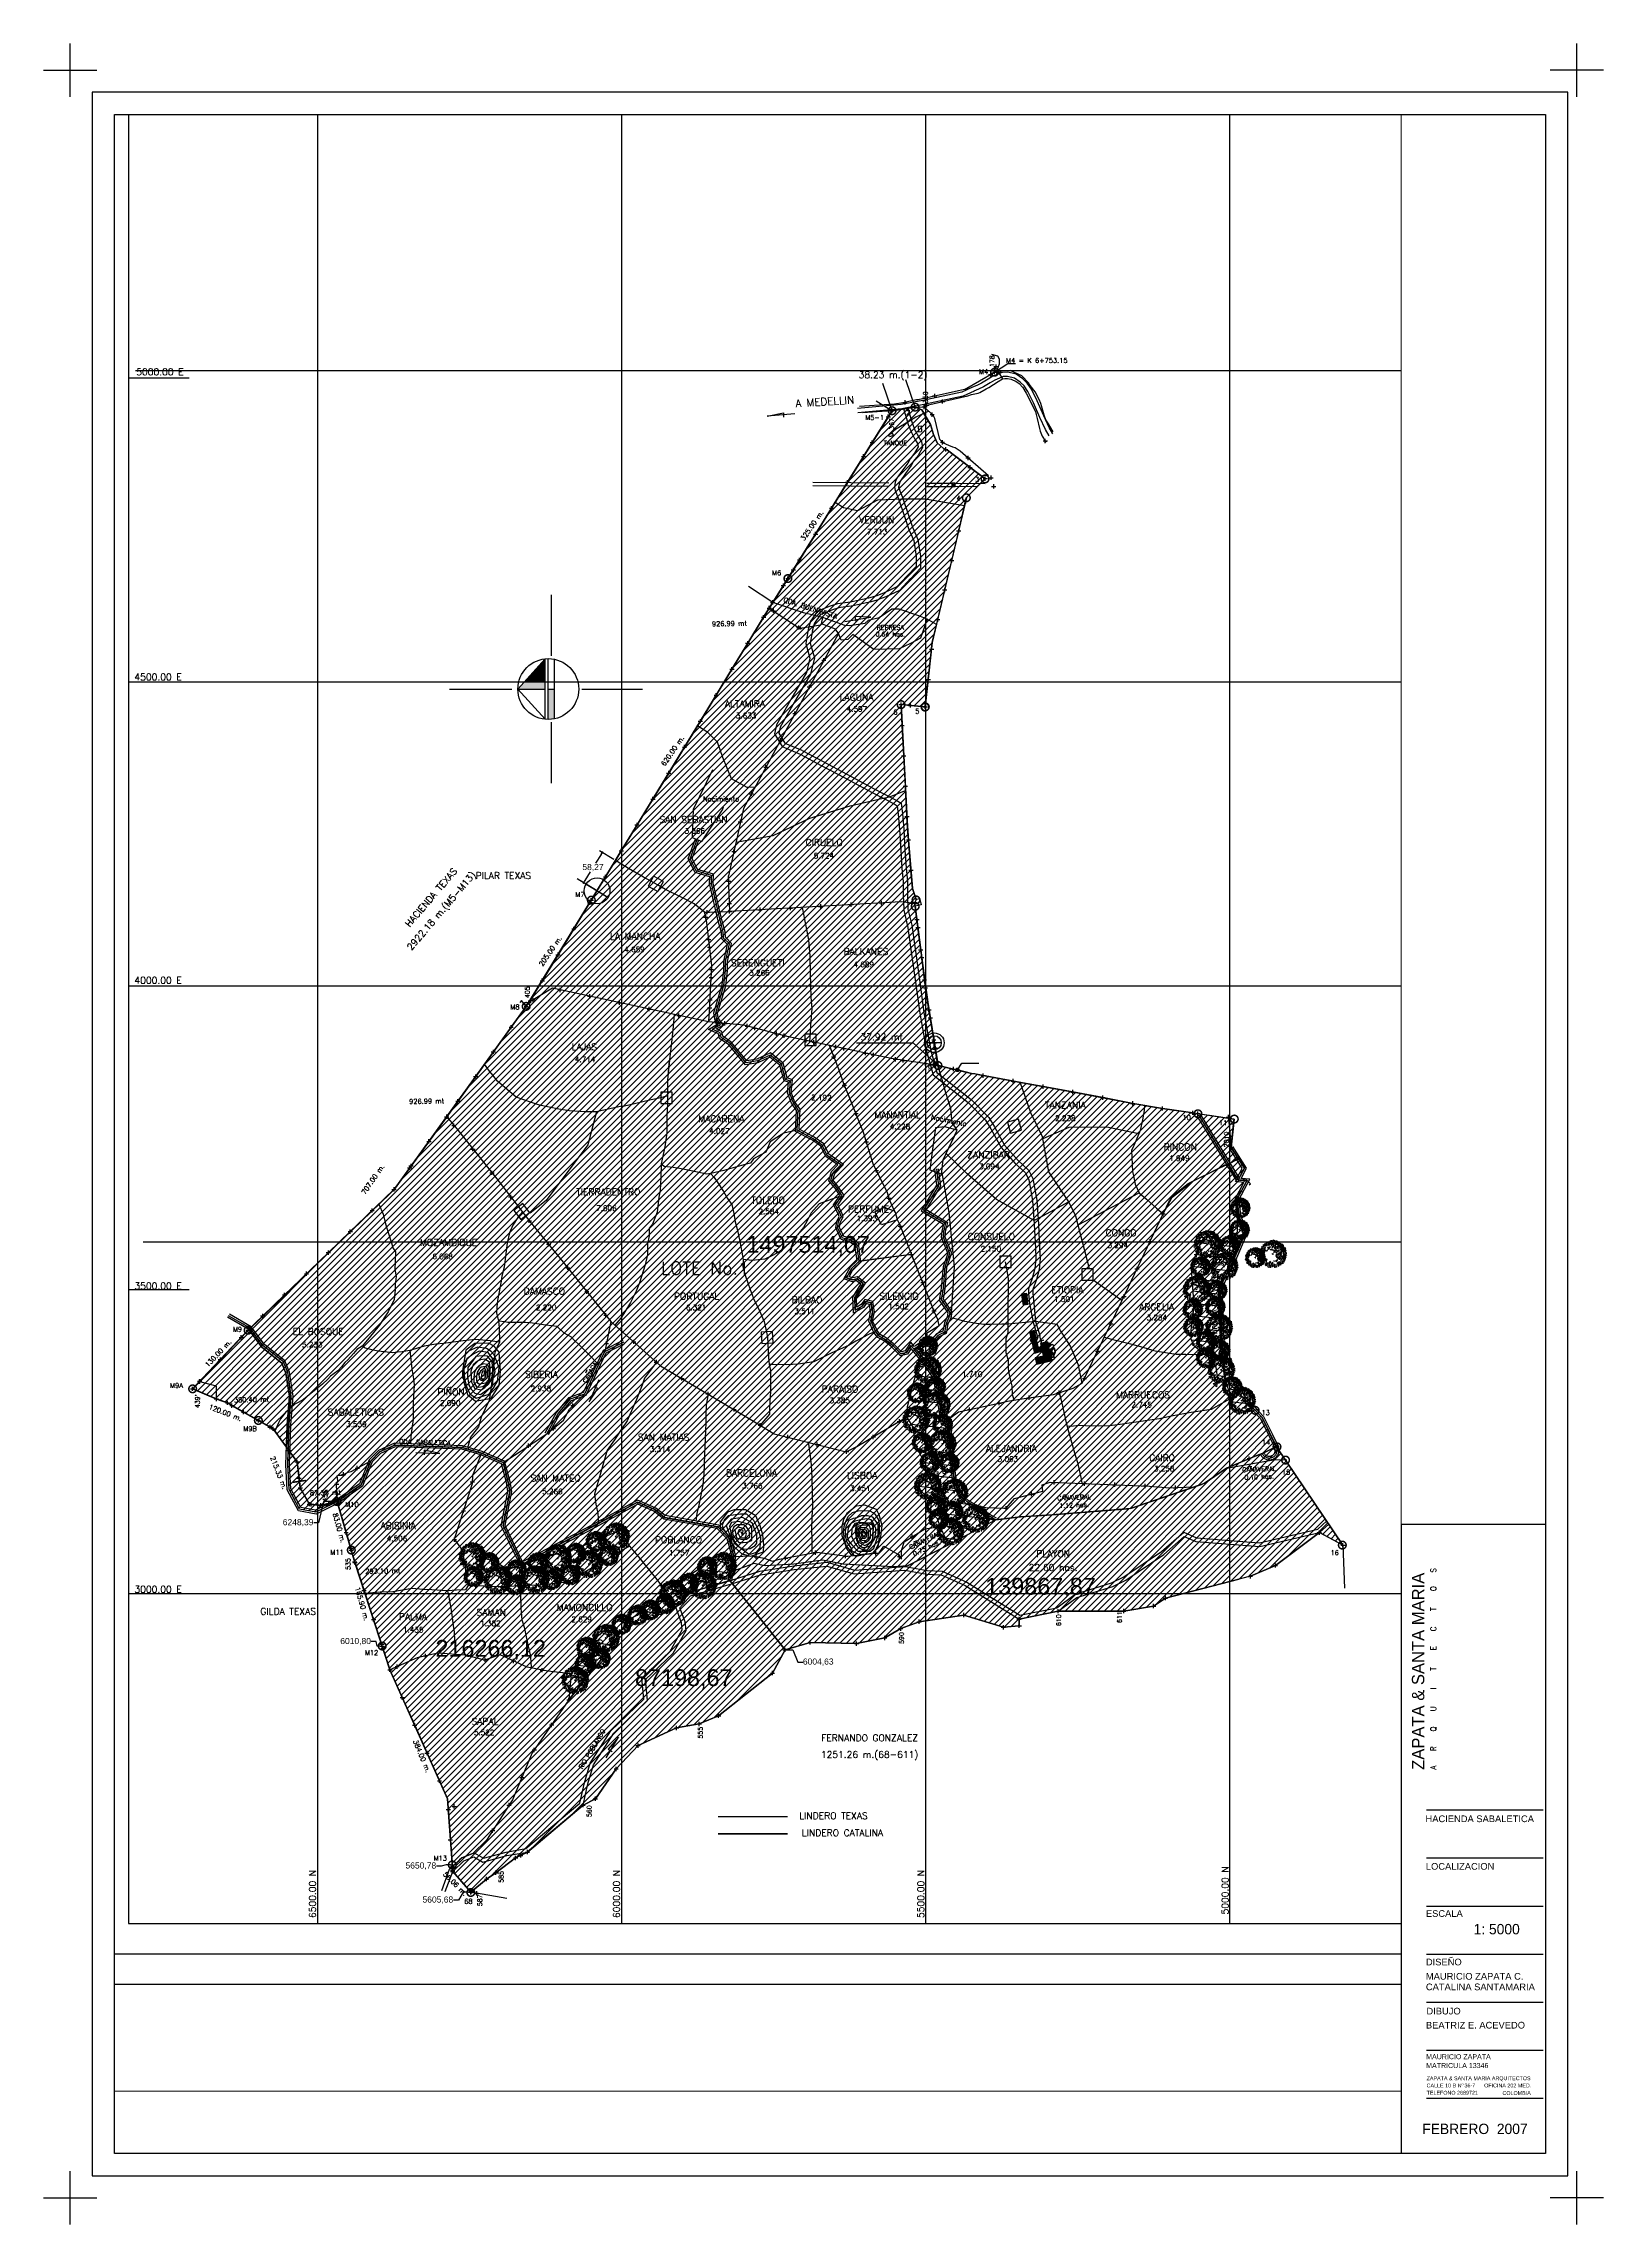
# Paper-space layout 'PLOTEO' of a CAD drawing. Extents: x 1 to 2110, y -115 to 603.
# Drawn here: x 1597 to 2110, y -115 to 603 of the extents above.
# The model-space entities are those that its viewports show. They can reach past a viewport. Long polylines and large blocks are cut down to what shows.
import ezdxf
from ezdxf.enums import TextEntityAlignment as Align

# ---------------------------------------------------------------- set-up
doc = ezdxf.new("R2010")
doc.units = 0
doc.header["$LTSCALE"] = 10
doc.header["$MEASUREMENT"] = 0
doc.header["$PDMODE"] = 2
doc.header["$PDSIZE"] = 3.5
for name, pattern in [('BORDER', [1.75, 0.5, -0.25, 0.5, -0.25, 0, -0.25]), ('CENTER', [2, 1.25, -0.25, 0.25, -0.25]), ('DASHDOT', [1, 0.5, -0.25, 0, -0.25]), ('DASHED', [0.75, 0.5, -0.25]), ('DIVIDE', [1.25, 0.5, -0.25, 0, -0.25, 0, -0.25]), ('HIDDEN', [0.375, 0.25, -0.125])]:
    doc.linetypes.add(name, pattern=pattern)
doc.layers.get('0').update_dxf_attribs({"linetype": 'CONTINUOUS'})
doc.layers.get('Defpoints').update_dxf_attribs({"linetype": 'CONTINUOUS'})
for name, color, linetype in [('ANDEN', 11, 'CONTINUOUS'), ('ARBOL4', 76, 'CONTINUOUS'), ('AREA', 2, 'CONTINUOUS'), ('BRECHA', 2, 'BORDER'), ('CANO', 5, 'DIVIDE'), ('CERCO', 2, 'CONTINUOUS'), ('COORD', 8, 'CONTINUOUS'), ('COORDENADAS', 1, 'CONTINUOUS'), ('COTA', 7, 'CONTINUOUS'), ('CUBIERTA', 30, 'CONTINUOUS'), ('DINTEL', 8, 'HIDDEN'), ('DIV-', 5, 'CONTINUOUS'), ('DOBLE-MAR', 140, 'CONTINUOUS'), ('ENERGIA', 1, 'BORDER'), ('HOJA', 8, 'CONTINUOUS'), ('LIMITE', 6, 'CONTINUOUS'), ('LINEA', 7, 'CONTINUOUS'), ('MOJON', 2, 'CONTINUOUS'), ('MONTE', 2, 'DASHED'), ('MURO', 3, 'CONTINUOUS'), ('MURO BAJO', 3, 'CONTINUOUS'), ('PL', 3, 'CONTINUOUS'), ('PROY', 8, 'HIDDEN'), ('PUA', 1, 'CONTINUOUS'), ('R', 1, 'CONTINUOUS'), ('r-100', 6, 'CONTINUOUS'), ('R-100B', 6, 'CONTINUOUS'), ('R120', 5, 'CONTINUOUS'), ('R450', 7, 'CONTINUOUS'), ('R60', 2, 'CONTINUOUS'), ('R80', 2, 'CONTINUOUS'), ('RASTROJO', 2, 'DASHDOT'), ('SOLID', 253, 'CONTINUOUS'), ('TUBERIA', 6, 'CENTER'), ('VIA', 4, 'CONTINUOUS'), ('VP', 7, 'CONTINUOUS')]:
    doc.layers.add(name, color=color, linetype=linetype)
doc.layers.add('R500', color=7, linetype='CONTINUOUS', lineweight=30)
doc.layers.add('RE100', color=7, linetype='CONTINUOUS', lineweight=35)
doc.styles.add('ARIAL', font='arial.ttf')
doc.styles.add('ATTR', font='romans.shx', dxfattribs={"width": 0.8, "height": 0.7})
doc.styles.add('SIMPLEX', font='simplex', dxfattribs={"height": 8})
doc.styles.add('STYYLUS', font='stylu.ttf')
doc.dimstyles.new('Arq 1000', dxfattribs={"dimscale": 5, "dimtxt": 2, "dimasz": 0.8, "dimexe": 1, "dimexo": 0.625, "dimgap": 0.2, "dimtad": 0, "dimtih": 1, "dimtoh": 1, "dimzin": 1, "dimtxsty": 'ARIAL', "dimblk": 'DOT', "dimcen": 2.5, "dimadec": 0, "dimazin": 0, "dimtfac": 1, "dimtix": 1, "dimtmove": 2, "dimatfit": 3, "dimfxl": 1, "dimarcsym": 0})
pattern_1 = [(45, (2299.249, 0), (-5.3033009, 5.3033009), [])]
pattern_2 = [(0, (-257.8881, 0), (0, 0.3175), [])]

# ---------------------------------------------------------------- blocks, each defined once
blk = doc.blocks.new('DEC1')
for points in [[(-52.427143, -0.850769), (-55.081683, 0.4254), (-56.077133, -5.104706), (-55.081683, -6.380875), (-50.436243, -6.380875), (-51.099873, -5.104706), (-53.754413, -4.253914)], [(-52.427143, 19.568028), (-50.104423, 20.844198), (-46.786243, 17.441068), (-49.108973, 14.888718), (-53.754413, 14.463338), (-54.418043, 17.441068)], [(-48.445333, 5.530108), (-46.786243, 3.828518), (-44.795343, 5.104708)], [(-45.127153, 9.784018), (-44.463523, 14.463338), (-38.490813, 18.717258), (-39.818083, 15.739508)], [(-44.561383, 31.831348), (-39.273253, 31.705098), (-39.604093, 34.382268), (-36.824663, 35.356908), (-40.368063, 38.431048), (-41.276543, 35.116178)], [(-42.472623, 24.672728), (-44.131713, 23.396548), (-42.804433, 22.971158)], [(-38.104163, 42.886048), (-35.982343, 39.207198), (-33.437553, 39.947208), (-31.223573, 43.364378)], [(-32.518103, 32.329788), (-36.831723, 28.075868), (-31.854473, 28.926648)], [(-31.801213, 37.372358), (-27.415503, 38.148518), (-25.333863, 42.636518), (-27.944843, 42.431948), (-29.220293, 39.953298)], [(-30.195383, 13.187148), (-28.536293, 17.866458), (-25.218123, 16.164898), (-26.213573, 13.187148), (-27.872663, 14.463338)], [(-27.902623, 48.490098), (-28.642653, 45.945318), (-26.266303, 45.915268), (-25.694743, 47.690008)], [(-22.482173, 47.292998), (-22.915303, 48.664658), (-25.556323, 50.836408), (-20.701343, 52.081818), (-20.707443, 47.864548)], [(-22.563583, 30.628218), (-22.563583, 28.501248), (-21.568133, 29.352038)], [(-17.061733, 46.095918), (-21.688173, 40.867878), (-18.577893, 39.165388), (-13.789101, 40.946228), (-14.889992, 43.454908), (-16.965533, 43.184148)], [(-17.825703, 50.144688), (-15.340965, 55.637398), (-11.893769, 55.475018), (-12.802246, 52.160138), (-14.540878, 53.429518), (-15.347061, 51.420148), (-14.679306, 50.283108)], [(-12.277245, 32.755178), (-14.599968, 30.628218), (-13.604515, 29.777438), (-11.2818, 30.628218)], [(-12.70607, 49.248398), (-13.313744, 45.632738), (-10.937401, 45.602688), (-9.258873, 49.086028)], [(-5.640907, 20.844198), (-7.963623, 18.291858), (-11.2818, 20.418808), (-11.2818, 22.120378), (-7.963623, 20.844198), (-4.313629, 22.971158)], [(-10.286347, 57.002498), (-6.636353, 53.173978), (-4.977264, 55.300948), (-2.322731, 54.024758), (-2.654549, 58.704078), (-5.640907, 57.002498)], [(-7.299988, 42.539188), (-9.290886, 39.136068), (-5.640907, 37.859878), (-3.981812, 39.136068)], [(-1.990913, 33.180578), (-4.977264, 30.628218), (-3.318176, 27.225088), (-0.99546, 30.202838)], [(-2.654549, 51.047028), (-4.645447, 48.494678), (-3.318176, 45.091538), (-1.990913, 46.793108)], [(-0.66365, 1.276169), (-2.322731, 0.4254), (-1.327278, -0.425384), (0, 0)], [(2.322716, 47.218508), (-1.327278, 43.815368), (-0.66365, 40.412228), (3.318161, 37.009098), (6.636337, 38.710668), (2.654526, 40.837618), (5.309077, 44.666158)], [(-0.66365, 18.717258), (0.663628, 19.142638), (1.659081, 17.441068), (-0.66365, 16.590288)], [(2.096443, 60.253408), (0.995445, 56.151728), (3.318161, 54.875548), (7.299967, 55.726328)], [(2.654526, 51.897798), (6.304517, 49.345458), (10.949967, 51.047028), (8.959067, 52.748598), (6.304517, 51.897798)], [(6.636337, 30.628218), (6.304517, 25.523518), (13.272677, 21.269598), (14.931767, 22.120378), (9.290877, 25.098128), (12.277227, 29.352038)], [(10.949967, 39.136068), (9.622697, 36.158308), (10.618147, 33.605958), (10.949967, 36.158308)], [(13.272677, 57.002498), (10.949967, 55.726328), (12.609047, 54.024758), (14.268137, 54.875548)], [(19.245397, 47.643888), (12.277227, 47.218508), (13.272677, 43.815368), (17.918117, 41.688418), (18.913577, 44.240768), (17.254487, 45.516938)], [(15.927217, 35.307528), (16.922667, 29.777438), (14.268137, 28.075868), (17.918117, 26.799688), (19.245397, 31.479008)], [(16.259037, 52.323198), (16.922667, 53.599378), (16.590857, 57.002498), (20.904477, 54.450148), (17.918117, 51.472418)], [(18.581767, 15.739508), (16.922667, 13.187148), (19.245397, 11.060198), (21.236297, 11.910978), (19.577217, 13.612548)], [(21.568117, 28.075868), (20.240847, 25.098128), (22.231747, 24.247348), (23.890837, 25.948898)], [(21.568117, 51.047028), (27.209017, 53.173978), (29.531737, 50.621628), (26.545377, 48.920058), (26.213557, 51.047028), (24.222657, 50.196248), (23.890837, 48.920058)], [(24.554477, 46.793108), (21.568117, 44.666158), (23.227197, 42.964588), (26.877177, 44.240768)], [(23.890837, 30.202838), (21.568117, 37.009098), (25.218107, 32.329788)], [(25.549927, 37.859878), (32.186277, 39.561448), (34.177167, 43.389968), (33.181717, 35.307528), (29.199917, 34.882128)], [(31.522627, 48.069288), (29.863537, 46.367708), (28.536287, 43.389968), (32.186277, 45.516938)], [(29.531737, 34.031358), (28.536287, 31.053608), (36.499887, 31.479008), (33.181717, 34.456738)], [(29.863537, 27.650488), (28.536287, 22.971158), (30.527177, 17.441068), (32.186277, 20.418808), (29.863537, 22.120378)], [(29.531737, 7.231658), (31.854457, 4.679318), (32.186277, 0), (35.504437, 3.403137), (33.513537, 9.784018)], [(35.504437, 27.650488), (36.168077, 22.120378), (39.154437, 21.694998), (40.813507, 23.821948)], [(36.831707, 44.240768), (35.836257, 42.539188), (37.163527, 41.263018), (40.481707, 41.688418)], [(37.495347, 38.285278), (35.836257, 35.732928), (38.158977, 34.031358), (41.477157, 34.031358), (38.158977, 35.307528)], [(40.813507, 40.412228), (40.481707, 39.136068), (42.804427, 37.434478), (45.458957, 37.859878)], [(40.481707, 17.015668), (43.799877, 11.910978), (41.477157, 8.507848), (41.145337, 11.910978)], [(44.795317, 26.374298), (42.804427, 28.075868), (42.472607, 29.777438), (43.799877, 31.053608), (46.454417, 29.352038)], [(46.454417, 20.844198), (44.463497, 22.120378), (42.472607, 21.269598), (42.804427, 19.568028), (45.458957, 19.142638)], [(46.454417, 6.380878), (46.122607, 4.679318), (43.468057, 5.104708), (43.799877, 7.657058)], [(49.440767, 0.4254), (49.772577, -4.679306), (43.799877, -7.231651), (47.449857, -3.828529)], [(49.772577, 26.799688), (48.445307, 25.098128), (50.436227, 23.396548), (53.754397, 25.523518)], [(48.777127, 16.164898), (48.445307, 12.761768), (50.768037, 11.060198), (52.095307, 13.187148)], [(51.099847, 20.418808), (52.095307, 16.590288), (56.077117, 13.187148), (54.418027, 17.866458)], [(52.095307, 5.955488), (54.086217, 3.403137), (55.745307, 4.679318), (54.418027, 8.082458)], [(-50.768053, -17.015672), (-50.436243, -19.993412), (-52.427143, -19.568022), (-52.758963, -16.590282)], [(-47.449883, -17.015672), (-46.454433, -9.784004), (-41.145353, -6.806266), (-44.131713, -11.06018)], [(-45.458983, -31.478992), (-46.786243, -26.799672), (-44.463523, -23.396552), (-43.468073, -26.374292), (-44.463523, -28.075852)], [(-28.204473, -43.389972), (-32.518103, -44.240752), (-30.195383, -47.218492), (-26.545393, -46.367702)], [(-11.2818, -55.300932), (-13.936333, -51.472412), (-10.286347, -51.472412), (-7.963623, -52.323192)], [(9.622697, -56.151712), (6.304517, -54.024762), (8.295417, -52.748592), (8.959067, -53.173982), (12.277227, -53.173982), (12.277227, -51.472412), (15.595407, -51.897802), (14.268137, -54.024762)], [(20.572657, -34.456732), (16.922667, -37.859872), (18.249947, -39.986832), (21.236297, -38.285262)], [(22.563567, -50.621622), (25.218107, -49.770842), (22.563567, -48.069272)], [(24.554477, -39.561442), (23.890837, -40.837612), (27.872647, -44.666142), (34.508987, -42.539172), (32.186277, -40.412222), (27.872647, -41.688402)], [(30.195357, -3.828529), (28.536287, -5.53009), (29.863537, -6.806266)], [(38.158977, -36.583692), (38.822617, -39.136042), (45.127137, -37.434482)], [(47.118057, -15.739494), (45.127137, -17.866462), (46.122607, -22.120372), (48.445307, -19.568022)], [(48.113497, -26.799672), (45.127137, -28.501252), (45.458957, -32.755162), (47.118057, -30.202822)], [(50.436227, -9.784004), (51.099847, -13.187141), (53.754397, -13.187141), (55.413487, -10.634796), (53.090757, -11.06018)]]:
    blk.add_lwpolyline(points, close=True)
at = {"style": 'ATTR', "width": 0.8, "flags": 1}
blk.add_attdef('ESTCODE', (0, 0), '', height=0.7, dxfattribs=at)
blk = doc.blocks.new('A$C3B855193')
for p, q in [((3.91, 4.03), (4.16, 4.03)), ((4.04, 3.91), (4.04, 4.16))]:
    blk.add_line(p, q)
for points in [[(1.36, 6.69), (1.18, 6.59), (1.15, 6.73), (1.33, 6.83)], [(1.45, 6.48), (1.94, 6.62), (2.27, 6.36), (1.92, 6.43)], [(2.34, 7.24), (2.35, 7.44), (1.97, 7.36), (1.92, 7.26), (2.05, 6.96), (2.11, 7.04), (2.09, 7.23)], [(2.86, 7.16), (2.8, 7.01), (2.93, 6.92)], [(3.22, 7.07), (3.54, 7.15), (3.97, 6.89), (3.75, 6.89)], [(3.64, 7.8), (3.79, 7.69), (3.66, 7.38), (3.44, 7.46), (3.28, 7.74), (3.45, 7.87)], [(4.24, 7.3), (4.11, 7.38), (4.12, 7.28)], [(5, 6.88), (4.61, 7.04), (4.8, 6.74)], [(4.64, 7.63), (4.78, 7.29), (4.94, 7.39), (5.08, 7.24), (5.17, 7.55), (4.94, 7.51)], [(5.52, 7.52), (5.34, 7.29), (5.46, 7.15), (5.74, 7.1)], [(5.34, 6.97), (5.51, 6.71), (5.85, 6.7), (5.77, 6.87), (5.58, 6.88)], [(6.3, 6.27), (5.84, 6.42), (5.82, 6.18), (6.06, 5.92), (6.19, 6.06), (6.12, 6.19)], [(6.16, 7.03), (5.97, 7.01), (6.04, 6.85), (6.17, 6.87)], [(6.23, 6.65), (6.3, 6.72), (6.37, 6.94), (6.58, 6.67), (6.31, 6.55)], [(6.54, 6.43), (6.95, 6.42), (7.04, 6.2), (6.8, 6.17), (6.84, 6.31), (6.69, 6.31), (6.63, 6.24)], [(0.3, 4.54), (0.13, 4.79), (0, 4.56), (0.15, 4.35)], [(0, 3.13), (0.17, 3.41), (0.27, 3.17), (0.28, 3)], [(0.67, 4.04), (0.35, 4.18), (0.25, 4.03), (0.44, 3.89)], [(0.77, 4.57), (0.46, 4.71), (0.36, 4.56), (0.55, 4.42)], [(0.93, 5.59), (0.62, 5.73), (0.52, 5.58), (0.71, 5.44)], [(0.52, 1.78), (0.56, 2.05), (0.7, 1.96), (0.69, 1.9), (0.78, 1.69), (0.89, 1.74), (0.95, 1.51), (0.78, 1.54)], [(0.58, 5.96), (0.85, 6.17), (1.13, 6.12), (0.96, 5.97), (0.83, 5.99)], [(1, 3.6), (0.68, 3.73), (0.58, 3.59), (0.77, 3.45)], [(1.23, 2.53), (0.91, 2.67), (0.81, 2.53), (1, 2.39)], [(1.35, 3.97), (1.04, 4.11), (0.94, 3.97), (1.13, 3.83)], [(1.48, 2.94), (1.16, 3.08), (1.06, 2.93), (1.25, 2.79)], [(1.58, 1.6), (1.26, 1.74), (1.17, 1.6), (1.36, 1.45)], [(1.38, 2.19), (1.23, 2.25), (1.18, 2.13)], [(1.62, 4.4), (1.31, 4.54), (1.21, 4.4), (1.4, 4.26)], [(1.23, 1.11), (1.35, 0.96), (1.39, 1.18)], [(1.76, 5.49), (1.44, 5.63), (1.35, 5.48), (1.54, 5.34)], [(1.83, 4.93), (1.51, 5.07), (1.41, 4.93), (1.6, 4.78)], [(1.85, 2.48), (1.53, 2.62), (1.43, 2.48), (1.62, 2.34)], [(2.07, 2.54), (1.97, 2.32), (1.68, 2.17), (1.99, 2.05), (2.34, 2.35)], [(1.98, 1.28), (1.88, 1.29), (1.75, 0.93), (2.07, 0.57), (2.14, 0.77), (1.94, 1.01)], [(2.21, 1.79), (1.9, 1.93), (1.8, 1.79), (1.99, 1.64)], [(2.43, 1.39), (2.28, 1.44), (2.23, 1.32)], [(2.71, 0.92), (2.39, 1.06), (2.29, 0.91), (2.48, 0.77)], [(2.55, 0.5), (2.4, 0.38), (2.68, 0.03)], [(2.93, 5.95), (2.59, 5.83), (2.51, 5.27), (2.61, 5.19), (2.65, 5.63), (3, 5.56)], [(3.12, 1.73), (3.02, 1.51), (2.73, 1.36), (3.04, 1.24), (3.39, 1.55)], [(3.1, 1.09), (2.95, 1.15), (2.9, 1.03)], [(3.33, 0.59), (3.01, 0.73), (2.91, 0.58), (3.1, 0.44)], [(3.44, 0.13), (3.25, 0.27), (2.99, 0.14), (3.2, 0.1)], [(3.79, 1.44), (3.69, 1.22), (3.4, 1.07), (3.71, 0.95), (4.06, 1.26)], [(3.84, 0.76), (3.53, 0.9), (3.43, 0.76), (3.62, 0.62)], [(4.12, 0.5), (3.93, 0.56), (3.68, 0.39), (3.91, 0.31)], [(3.89, 4), (3.8, 4.09), (3.77, 4), (3.83, 3.93)], [(3.85, 6.21), (4.19, 6.23), (4.17, 5.97), (3.95, 5.96), (3.99, 6.1)], [(4.55, 0.82), (4.24, 0.95), (4.14, 0.81), (4.33, 0.67)], [(4.41, 1.9), (4.26, 1.96), (4.21, 1.84)], [(4.65, 5.08), (4.31, 4.96), (4.23, 4.4), (4.33, 4.32), (4.37, 4.76), (4.72, 4.68)], [(4.59, 0.45), (4.39, 0.31), (4.46, 0.14), (4.67, 0.11), (4.58, 0.24)], [(5.21, 0.79), (4.89, 0.63), (4.57, 0.94), (4.88, 0.8)], [(5.1, 2.24), (5, 2.03), (4.71, 1.88), (5.02, 1.76), (5.37, 2.06)], [(5, 4.86), (4.78, 4.93), (4.82, 5.2), (4.93, 5.25), (4.94, 5), (5.18, 4.83)], [(5.01, 4.48), (5.07, 4.41), (4.99, 4.3), (4.87, 4.42)], [(5.3, 4.07), (4.97, 3.95), (4.89, 3.39), (4.99, 3.31), (5.02, 3.75), (5.38, 3.67)], [(5.16, 6.2), (5.03, 6.14), (5.11, 6.1)], [(5.34, 3.17), (5.13, 3.21), (5.06, 3), (5.17, 2.9), (5.23, 3.05)], [(5.51, 1.14), (5.39, 1.12), (5.34, 1.3), (5.52, 1.35)], [(5.58, 5.6), (5.38, 5.69), (5.36, 5.61), (5.47, 5.48)], [(5.8, 3.14), (5.47, 3.03), (5.39, 2.47), (5.49, 2.38), (5.52, 2.82), (5.88, 2.75)], [(5.89, 4.96), (5.65, 5.08), (5.47, 4.88), (5.73, 4.82)], [(6.02, 1.81), (5.79, 1.46), (5.51, 1.52), (5.71, 1.63)], [(5.63, 0.77), (5.53, 0.58), (5.65, 0.5), (5.83, 0.68)], [(5.96, 4.34), (5.63, 4.22), (5.55, 3.66), (5.65, 3.58), (5.68, 4.02), (6.04, 3.95)], [(6.41, 2.78), (6.07, 2.74), (5.78, 2.46), (6.01, 2.44), (6.06, 2.63)], [(6.19, 1.26), (5.97, 1.19), (5.92, 1), (6.1, 0.97)], [(6.21, 3.32), (5.98, 3.32), (5.98, 3.17), (6.14, 3.11)], [(6.51, 3.88), (6.19, 3.66), (6.01, 3.79), (6.03, 3.52), (6.36, 3.56)], [(6.34, 5.55), (6.07, 5.59), (6.09, 5.32), (6.21, 5.25)], [(6.53, 1.23), (6.31, 1.06), (6.2, 0.72), (6.46, 0.95)], [(6.56, 2.42), (6.23, 2.23), (6.28, 2.03), (6.46, 1.98)], [(6.43, 1.54), (6.46, 1.7), (6.35, 1.8), (6.25, 1.74), (6.29, 1.56)], [(6.62, 4.3), (6.4, 4.3), (6.26, 4.17), (6.43, 4.22)], [(6.9, 5.07), (6.58, 5.21), (6.39, 5.07), (6.28, 4.73), (6.48, 4.56), (6.5, 4.87), (6.82, 4.81)], [(6.62, 6.08), (6.37, 6.02), (6.44, 5.87), (6.7, 5.86)], [(6.41, 3.23), (6.78, 3.56), (6.58, 3.2)], [(6.81, 2.98), (6.59, 2.96), (6.83, 2.46), (6.93, 2.76)], [(7.01, 5.49), (6.79, 5.55), (6.61, 5.37), (6.76, 5.33)], [(6.9, 1.49), (6.75, 1.53), (6.7, 1.35), (6.93, 1.2)], [(6.74, 1.8), (6.79, 1.97), (6.89, 2.04), (7.01, 1.99), (6.97, 1.77)], [(6.94, 3.33), (7.23, 2.96), (7.53, 2.94), (6.99, 2.78), (6.85, 3.02)], [(7.39, 4), (7.17, 4.44), (6.98, 4.28), (6.98, 3.92), (7.17, 3.93), (7.2, 4.07)], [(7.18, 6.14), (7.04, 5.8), (7.22, 5.75), (7.21, 5.55), (7.5, 5.7), (7.31, 5.84)], [(7.29, 2.59), (7.09, 2.62), (7.04, 2.43), (7.13, 2.22), (7.12, 2.46)], [(7.21, 5.18), (7.15, 4.87), (7.38, 4.62), (7.43, 4.8), (7.31, 4.94)], [(7.48, 3.64), (7.26, 3.77), (7.2, 3.62), (7.38, 3.42)], [(7.75, 3.23), (7.6, 3.29), (7.37, 3.3), (7.61, 3.12)], [(7.52, 2.43), (7.43, 2.42), (7.38, 2.22), (7.48, 2.07)], [(7.72, 5.44), (7.43, 5.4), (7.42, 5.21), (7.58, 4.98)], [(7.65, 2.79), (7.52, 2.81), (7.47, 2.69), (7.59, 2.49)], [(7.61, 4.32), (7.71, 4.31), (7.91, 4.43), (7.87, 4.08), (7.6, 4.19)], [(7.67, 3.95), (7.96, 3.65), (7.86, 3.43), (7.67, 3.57), (7.8, 3.65), (7.69, 3.76), (7.6, 3.74)], [(7.82, 4.64), (7.68, 4.75), (7.62, 4.6), (7.72, 4.52)]]:
    blk.add_lwpolyline(points, close=True)
at = {"xscale": 0.06928556762807148, "yscale": 0.06928556762807148, "zscale": 0.06928556762807148}
blk.add_blockref('DEC1', (4.02, 3.89), dxfattribs=at)
blk = doc.blocks.new('*D8')
at = {"layer": 'COORDENADAS', "color": 1, "lineweight": -2}
for p, q in [((23399.2, 5648.9), (23391.2, 5648.9)), ((23407.2, 5650.8), (23399.2, 5648.9)), ((23414.2, 5650.8), (23407.2, 5650.8))]:
    blk.add_line(p, q, dxfattribs=at)
at = {"layer": 'Defpoints', "color": 0}
for p in [(23391.2, 5648.9), (23417.4, 5650.8), (0, 0)]:
    blk.add_point(p, dxfattribs=at)
at = {"layer": 'COORDENADAS', "color": 7, "insert": (23365.6, 5648.9), "char_height": 10, "attachment_point": 5, "style": 'ARIAL'}
blk.add_mtext('5650,78', dxfattribs=at)
blk = doc.blocks.new('_DOT')
at = {"color": 0, "linetype": 'ByBlock'}
blk.add_line((-0.5, 0), (-1, 0), dxfattribs=at)
at = {"color": 0, "linetype": 'ByBlock', "const_width": 0.5}
blk.add_lwpolyline([(-0.25, 0, 1), (0.25, 0, 1)], format="xyb", close=True, dxfattribs=at)
blk = doc.blocks.new('*D9')
at = {"layer": 'COORDENADAS', "color": 1, "lineweight": -2}
for p, q in [((23292, 6018.1), (23284, 6018.1)), ((23294, 6010.8), (23292, 6018.1)), ((23298.9, 6010.8), (23294, 6010.8))]:
    blk.add_line(p, q, dxfattribs=at)
at = {"layer": 'Defpoints', "color": 0}
for p in [(23284, 6018.1), (23302, 6010.8), (0, 0)]:
    blk.add_point(p, dxfattribs=at)
at = {"layer": 'COORDENADAS', "color": 7, "insert": (23258.3, 6018.1), "char_height": 10, "attachment_point": 5, "style": 'ARIAL'}
blk.add_mtext('6010,80', dxfattribs=at)
blk = doc.blocks.new('*D10')
at = {"layer": 'COORDENADAS', "color": 1, "lineweight": -2}
for p, q in [((23435.3, 5605.7), (23427.3, 5592.9)), ((23444.5, 5605.7), (23435.3, 5605.7)), ((23427.3, 5592.9), (23419.3, 5592.9))]:
    blk.add_line(p, q, dxfattribs=at)
at = {"layer": 'Defpoints', "color": 0}
for p in [(23447.6, 5605.7), (23419.3, 5592.9), (0, 0)]:
    blk.add_point(p, dxfattribs=at)
at = {"layer": 'COORDENADAS', "color": 7, "insert": (23393.6, 5592.9), "char_height": 10, "attachment_point": 5, "style": 'ARIAL'}
blk.add_mtext('5605,68', dxfattribs=at)
blk = doc.blocks.new('*D11')
at = {"layer": 'COORDENADAS', "color": 1, "lineweight": -2}
for p, q in [((23205.4, 6248.4), (23197.4, 6213.6)), ((23224.8, 6248.4), (23205.4, 6248.4)), ((23197.4, 6213.6), (23189.4, 6213.6))]:
    blk.add_line(p, q, dxfattribs=at)
at = {"layer": 'Defpoints', "color": 0}
for p in [(23227.9, 6248.4), (23189.4, 6213.6), (0, 0)]:
    blk.add_point(p, dxfattribs=at)
at = {"layer": 'COORDENADAS', "color": 7, "insert": (23163.7, 6213.6), "char_height": 10, "attachment_point": 5, "style": 'ARIAL'}
blk.add_mtext('6248,39', dxfattribs=at)
blk = doc.blocks.new('*D12')
at = {"layer": 'COORDENADAS', "color": 1, "lineweight": -2}
for p, q in [((23968, 6004.6), (23977.8, 6004.6)), ((23977.8, 6004.6), (23985.8, 5984.4)), ((23985.8, 5984.4), (23993.8, 5984.4))]:
    blk.add_line(p, q, dxfattribs=at)
at = {"layer": 'Defpoints', "color": 0}
for p in [(23964.9, 6004.6), (23993.8, 5984.4), (0, 0)]:
    blk.add_point(p, dxfattribs=at)
at = {"layer": 'COORDENADAS', "color": 7, "insert": (24019.4, 5984.4), "char_height": 10, "attachment_point": 5, "style": 'ARIAL'}
blk.add_mtext('6004,63', dxfattribs=at)
blk = doc.blocks.new('*D13')
at = {"color": 1, "lineweight": -2}
for p, q in [((23683.2, 7304.5), (23659.8, 7318.8)), ((23635.7, 7269.9), (23644.5, 7284.3)), ((23662, 7312.8), (23653.1, 7298.4)), ((23652.7, 7254.8), (23629.4, 7269.1))]:
    blk.add_line(p, q, dxfattribs=at)
at = {"layer": 'Defpoints', "color": 0}
for p in [(23664, 7316.2), (23685.8, 7302.9), (23655.4, 7253.2)]:
    blk.add_point(p, dxfattribs=at)
at = {"color": 1, "lineweight": -2, "xscale": 4, "yscale": 4, "zscale": 4}
for p, rotation in [((23664, 7316.2), 58.52609365823916), ((23633.6, 7266.5), 238.5260936582391)]:
    blk.add_blockref('_DOT', p, dxfattribs=dict(at, rotation=rotation))
at = {"color": 7, "insert": (23648.8, 7291.3), "char_height": 10, "attachment_point": 5, "style": 'ARIAL'}
blk.add_mtext('58,27', dxfattribs=at)
blk = doc.blocks.new('dsgdfsgdfs')
at = {"layer": 'CUBIERTA'}
h = blk.add_hatch(dxfattribs=at)
h.set_pattern_fill('LINE', color=256, scale=0.1, angle=90)
h.set_pattern_definition([(90, (-257.8881, 0), (-0.3175, 2e-17), [])])
h.paths.add_polyline_path([(25677.7, 6009.3), (25658.1, 6009.3), (25652, 6003.3), (25683.7, 6003.3)])
h.paths.add_polyline_path([(25683.7, 6015.4), (25677.2, 6015.4), (25674, 6012.1), (25674, 6012.1), (25670.7, 6015.4), (25662.5, 6015.4), (25657.3, 6010.1), (25658.1, 6009.3), (25677.7, 6009.3)])
h.paths.add_polyline_path([(25702.4, 6024.4), (25674.9, 6024.4), (25674, 6023.5), (25677.2, 6020.2), (25706.6, 6020.2)])
h.paths.add_polyline_path([(25706.6, 6028.6), (25670.9, 6028.6), (25670.7, 6028.6), (25674.9, 6024.4), (25702.4, 6024.4)])
h.paths.add_polyline_path([(25662.5, 6029.2), (25652, 6029.2), (25657.3, 6024)])
h = blk.add_hatch(dxfattribs=at)
h.set_pattern_fill('LINE', color=256, scale=0.1)
h.set_pattern_definition(pattern_2)
h.paths.add_polyline_path([(25662.5, 6029.2), (25657.3, 6024), (25657.3, 6010.1), (25662.5, 6015.4)])
h.paths.add_polyline_path([(25657.3, 6024), (25652, 6029.2), (25652, 6003.3), (25658.1, 6009.3), (25657.3, 6010.1)])
h = blk.add_hatch(dxfattribs=at)
h.set_pattern_fill('LINE', color=256, scale=0.1)
h.set_pattern_definition(pattern_2)
h.paths.add_polyline_path([(25670.7, 6028.6), (25670.7, 6015.4), (25674, 6012.1), (25674, 6023.5), (25674.9, 6024.4)])
h = blk.add_hatch(dxfattribs=at)
h.set_pattern_fill('LINE', color=256, scale=0.1)
h.set_pattern_definition(pattern_2)
h.paths.add_polyline_path([(25706.6, 6028.6), (25702.4, 6024.4), (25706.6, 6020.2)])
h.paths.add_polyline_path([(25677.2, 6020.2), (25674, 6023.5), (25674, 6012.1), (25677.2, 6015.4)])
h = blk.add_hatch(dxfattribs=at)
h.set_pattern_fill('LINE', color=256, scale=0.1)
h.set_pattern_definition(pattern_2)
h.paths.add_polyline_path([(25683.7, 6015.4), (25677.7, 6009.3), (25683.7, 6003.3)])
at = {"layer": 'ANDEN'}
for p, q in [((25653, 5998.7), (25653, 6003.3)), ((25653, 5998.7), (25656.4, 5998.7)), ((25656.4, 5998.7), (25656.4, 6003.3)), ((25657.8, 5998.9), (25656.4, 5998.9)), ((25659.8, 6003.3), (25656.9, 6003.3)), ((25656.9, 5998.9), (25656.9, 6003.3)), ((25659.8, 6002.8), (25657.4, 6002.8)), ((25659.8, 6001.8), (25659.8, 6003.3)), ((25659.9, 6003.3), (25659.9, 6001.8)), ((25662, 6003.3), (25662, 6001.8)), ((25662.1, 6002.1), (25668.1, 6002.1)), ((25671.3, 6000.1), (25662.5, 6000.1)), ((25668.2, 6000.1), (25670.5, 5995.8)), ((25668.6, 5999.6), (25671, 5999.6)), ((25670.2, 6002.7), (25669.2, 6002.7)), ((25669.2, 6000.9), (25671.3, 6000.9)), ((25669.2, 6000.7), (25671.4, 6000.7)), ((25671.1, 6003.3), (25670.2, 6002.7)), ((25670.2, 6002.7), (25674.6, 5995.1)), ((25671, 5999.6), (25672.6, 5996.7)), ((25671.3, 6000.1), (25673.2, 5996.5)), ((25673.7, 5996.7), (25672.3, 5995.9)), ((25673, 6006.7), (25673, 6004.3)), ((25678.1, 5997.1), (25674.6, 5995.1)), ((25675.2, 6003.3), (25675.2, 6002.2)), ((25675.2, 6002.2), (25678.1, 5997.1)), ((25677, 6002.4), (25675.5, 6001.5)), ((25675.6, 6001.4), (25675.5, 6001.4)), ((25677.1, 6002.3), (25675.6, 6001.4)), ((25677, 6002.4), (25677, 6003.3)), ((25677.1, 5998.7), (25680.4, 6000.6)), ((25677.2, 6019), (25678.6, 6019)), ((25677.2, 6016), (25678.6, 6016)), ((25677.2, 6002.4), (25677.2, 6002.9)), ((25677.2, 5998.6), (25680.6, 6000.5)), ((25678.6, 6020.2), (25678.6, 6015.4)), ((25678.6, 6019), (25678.6, 6016)), ((25680.4, 6002.9), (25680.4, 6000.4)), ((25680.6, 6000.5), (25680.6, 6002.9)), ((25688.1, 6013.6), (25697, 6013.6))]:
    blk.add_line(p, q, dxfattribs=at)
for points in [[(25673.8, 5996.6), (25672.4, 5995.8, -0.24597), (25662.4, 5996, -0.072026), (25660.4, 5997.6, 0.164428), (25657.8, 5998.7), (25656.4, 5998.7)], [(25672.6, 5996.7), (25672, 5996.4, -0.245433), (25662.7, 5996.7, -0.072549), (25660.8, 5998.1, 0.166957), (25657.8, 5999.4), (25657.4, 5999.4), (25657.4, 6002.8)]]:
    blk.add_lwpolyline(points, format="xyb", dxfattribs=at)
for points in [[(25662.1, 6002), (25662.1, 6002.1)], [(25668.1, 6001.8), (25668.1, 6002.1)], [(25672.6, 5996.7), (25672, 5996.4)], [(25677, 6002.9), (25682.4, 6002.9), (25682.4, 6003.3)], [(25677.2, 6002.4), (25680.4, 6002.4)], [(25697, 6017.6), (25694.5, 6017.6)]]:
    blk.add_lwpolyline(points, dxfattribs=at)
for centre, radius, start, end in [((25657.4, 5994.4), 4.56, 47.1371, 84.6606), ((25660.9, 6001.9), 1.18, 187.275, 3.1121), ((25660.9, 6001.9), 1.04, 188.3257, 351.6743), ((25666.6, 6003.8), 8.65, 224.8172, 241.3291), ((25662.7, 5998.5), 1.55, 95.2339, 227.4475), ((25667.6, 6005.4), 10.6, 240.748, 295.9908), ((25669.2, 6001.8), 1.08, 178.0209, 271.8952), ((25669.2, 6001.8), 0.928, 90, 271.8952), ((25668.6, 5999.8), 0.2, 210, 270), ((25677.1, 6002.4), 0.1, 300, 0), ((25694.5, 6021.4), 3.85, 198.1478, 270.0739)]:
    blk.add_arc(centre, radius, start, end, dxfattribs=at)
blk.add_spline([(25662.5, 6000.1), (25662, 6000.2), (25661.3, 6000.8)], degree=3, dxfattribs=at)
at = {"layer": 'CUBIERTA'}
for p, q in [((25652, 6029.2), (25657.3, 6024)), ((25662.5, 6029.2), (25657.3, 6024)), ((25670.7, 6028.6), (25674.9, 6024.4)), ((25706.6, 6028.6), (25702.4, 6024.4)), ((25652, 6003.3), (25658.1, 6009.3)), ((25657.3, 6024), (25657.3, 6010.1)), ((25657.3, 6010.1), (25662.5, 6015.4)), ((25657.3, 6010.1), (25658.1, 6009.3)), ((25677.7, 6009.3), (25658.1, 6009.3)), ((25670.7, 6015.4), (25674, 6012.1)), ((25674, 6023.5), (25674.9, 6024.4)), ((25677.2, 6015.4), (25674, 6012.1)), ((25674.9, 6024.4), (25702.4, 6024.4)), ((25677.7, 6009.3), (25683.7, 6015.4)), ((25677.7, 6009.3), (25683.7, 6003.3)), ((25706.6, 6020.2), (25702.4, 6024.4))]:
    blk.add_line(p, q, dxfattribs=at)
for points in [[(25670.7, 6015.4), (25662.5, 6015.4), (25662.5, 6029.2), (25652, 6029.2), (25652, 6003.3), (25683.7, 6003.3), (25683.7, 6015.4), (25677.2, 6015.4)], [(25657.3, 6010.1), (25662.5, 6015.4), (25662.5, 6029.2), (25657.3, 6024), (25657.3, 6010.1)], [(25670.9, 6028.6), (25670.9, 6028.6), (25670.7, 6028.6), (25670.7, 6015.4)], [(25677.2, 6015.4), (25677.2, 6020.2), (25706.6, 6020.2), (25706.6, 6028.6), (25670.9, 6028.6)], [(25674, 6012.1), (25674, 6023.5), (25677.2, 6020.2)]]:
    blk.add_lwpolyline(points, dxfattribs=at)
for points in [[(25652, 6029.2), (25652, 6003.3), (25658.1, 6009.3), (25657.3, 6010.1), (25657.3, 6024)], [(25670.7, 6028.6), (25670.7, 6015.4), (25674, 6012.1), (25674, 6023.5), (25674.9, 6024.4)], [(25683.7, 6015.4), (25677.7, 6009.3), (25683.7, 6003.3)]]:
    blk.add_lwpolyline(points, close=True, dxfattribs=at)
at = {"layer": 'DINTEL'}
for points in [[(25690.8, 6029.5), (25693.6, 6029.5)], [(25690.8, 6029.2), (25693.6, 6029.2)]]:
    blk.add_lwpolyline(points, dxfattribs=at)
at = {"layer": 'MURO BAJO'}
for p, q in [((25693.8, 6029.9), (25690.6, 6029.9)), ((25690.6, 6029.9), (25690.6, 6028.6)), ((25690.8, 6028.6), (25690.8, 6029.8)), ((25690.8, 6029.8), (25693.6, 6029.8)), ((25693.6, 6029.8), (25693.6, 6028.6)), ((25693.8, 6028.6), (25693.8, 6029.9))]:
    blk.add_line(p, q, dxfattribs=at)
for points in [[(25683.7, 6013.6), (25688.1, 6013.6), (25688.1, 6008.8), (25688.1, 6008.8)], [(25683.7, 6013.3), (25687.8, 6013.3), (25687.8, 6009.1), (25687.8, 6009.1)]]:
    blk.add_lwpolyline(points, dxfattribs=at)

msp = doc.modelspace()

# ---------------------------------------------------------------- hatches: boundary and pattern name
for points in [[(23570.334, 7634.797), (23536.195, 7597.055), (23570.334, 7597.055)], [(23570.334, 7597.055), (23536.195, 7597.055), (23525.334, 7585.048), (23570.334, 7585.048)], [(23585.334, 7585.048), (23575.334, 7585.048), (23575.334, 7535.048, 0.05038204), (23585.334, 7536.058)]]:
    msp.add_hatch(color=256).paths.add_polyline_path(points)
at = {"layer": 'COORDENADAS', "true_color": 0xe60000}
h = msp.add_hatch(dxfattribs=at)
h.set_pattern_fill('LINE', color=1, scale=60, angle=45)
h.set_pattern_definition([(45, (4432.5205, 9e-13), (-5.3033009, 5.3033009), [])])
h.paths.add_polyline_path([(23082.714, 6531.279), (23082.517, 6531.478), (23321.603, 6761.996), (23538.902, 7063.063), (23646.071, 7237.819), (23741.136, 7393.853), (23829.56, 7538.989), (23938.814, 7718.312), (23969.43, 7766.817), (24140.919, 8042.891), (24178.698, 8048.731), (24189.838, 8044.085), (24203.977, 8020.356), (24209.128, 8003.794), (24215.24, 7990.137), (24225.033, 7981.418), (24228.981, 7979.206), (24231.826, 7978.275), (24269.187, 7949.657), (24293.866, 7930.753), (24263.417, 7900.027), (24207.04, 7661.556), (24195.537, 7556.013), (24195.508, 7555.727), (24155.663, 7559.685), (24165.325, 7375.548), (24169.18, 7320.778), (24174.304, 7256.827), (24180.471, 7238.92), (24177.684, 7232.516), (24178.889, 7227.554), (24192.868, 7117.528), (24200.035, 7065.937), (24210.321, 7003.164), (24216.311, 6966.138), (24266.921, 6953.947), (24271.413, 6952.824), (24276.509, 6952.447), (24472.964, 6915.747), (24512.129, 6908.254), (24549.174, 6901.391), (24555.914, 6900.162), (24585.957, 6895.079), (24644.045, 6886.665), (24703.855, 6877.711), (24698.709, 6831.162), (24720.504, 6796.818), (24710.357, 6777.569), (24724.482, 6776.082), (24708.206, 6745.58), (24711.971, 6716.636), (24721.452, 6692.891), (24721.215, 6690.371), (24720.353, 6687.342), (24706.47, 6654.382), (24680.187, 6599.963), (24684.927, 6482.974), (24688.02, 6450.188), (24749.535, 6386.906), (24773.168, 6338.367), (24764.769, 6334.465), (24761.469, 6332.933), (24749.834, 6327.36), (24740.889, 6324.348), (24691.262, 6303.589), (24654.164, 6278.145), (24533.057, 6237.084), (24404.181, 6226.791), (24352.306, 6223.506), (24311.359, 6218.426), (24233.948, 6177.31), (24166.288, 6142.623), (24143.61, 6141.075), (24060.468, 6145.349), (24026.299, 6152.13), (23979.053, 6145.476), (23932.157, 6142.983), (23913.317, 6146.831), (23876.508, 6132.855), (23880.595, 6158.356), (23872.418, 6188.459), (23854.375, 6207.066), (23766.5, 6222.461), (23750.444, 6235.273), (23722.209, 6247.539), (23531.789, 6145.089), (23501.013, 6208.979), (23512.005, 6264.907), (23509.512, 6280.25), (23500.965, 6312.995), (23465.289, 6328.243), (23433.732, 6337.384), (23322.802, 6341.458), (23297.724, 6330.149), (23283.099, 6315.569), (23267.408, 6275.766), (23227.915, 6248.391), (23216.182, 6242.583), (23209.242, 6239.148), (23192.991, 6231.104), (23166.121, 6235.723), (23148.873, 6268.54), (23146.723, 6308.894), (23147.576, 6333.859), (23144.71, 6337.811), (23149.539, 6421.826), (23143.651, 6459.878), (23136.968, 6476.215), (23104.191, 6502.542), (23082.714, 6531.279), (23082.52, 6531.481)])
at = {"layer": 'COORDENADAS', "true_color": 0x0075eb}
h = msp.add_hatch(dxfattribs=at)
h.set_pattern_fill('LINE', color=150, scale=60, angle=45)
h.paths.add_polyline_path([(23081.398, 6530.295), (23082.714, 6531.279), (23104.191, 6502.542), (23136.968, 6476.215), (23143.651, 6459.878), (23149.539, 6421.826), (23144.71, 6337.811), (23122.699, 6368.156), (23047.599, 6410.845), (23029.193, 6417.323), (22990.209, 6433.905), (23001.892, 6446.255), (23035.866, 6482.167), (23070.228, 6518.488)])
h = msp.add_hatch(dxfattribs=at)
h.set_pattern_fill('LINE', color=150, scale=60, angle=45)
h.set_pattern_definition(pattern_1)
h.paths.add_polyline_path([(23227.915, 6248.391), (23267.408, 6275.766), (23283.099, 6315.569), (23297.724, 6330.149), (23322.802, 6341.458), (23433.732, 6337.384), (23465.289, 6328.243), (23500.965, 6312.995), (23509.512, 6280.25), (23512.005, 6264.907), (23501.013, 6208.979), (23531.789, 6145.089), (23653.199, 6209.875), (23722.209, 6247.539), (23750.444, 6235.273), (23766.5, 6222.461), (23854.375, 6207.066), (23872.418, 6188.459), (23880.595, 6158.356), (23874.197, 6118.433), (23806.353, 6098.487), (23785.008, 6075.018), (23759.464, 6062.55), (23733.858, 6068.123), (23707.659, 6054.437), (23667.902, 5995.452), (23609.135, 5922.192), (23548.944, 5835.218), (23516.355, 5757.664), (23473.476, 5691.711), (23451.056, 5669.67), (23432.98, 5662.343), (23429.321, 5658.912), (23426.828, 5656.573), (23419.25, 5649.467), (23417.529, 5647.853), (23417.123, 5653.497), (23414.343, 5692.151), (23409.496, 5759.564), (23314.754, 5971.79), (23251.221, 6168.73)])
at = {"layer": 'COORDENADAS', "true_color": 0xff962e}
h = msp.add_hatch(dxfattribs=at)
h.set_pattern_fill('LINE', color=30, scale=60, angle=45)
h.set_pattern_definition(pattern_1)
h.paths.add_polyline_path([(23913.317, 6146.831), (23876.508, 6132.855), (23874.197, 6118.433), (23964.858, 6004.627), (24006.289, 6016.598), (24082.499, 6014.787), (24129, 6024.092), (24155.049, 6039.538), (24185.285, 6050.895), (24259.068, 6061.808), (24324.004, 6041.597), (24350.179, 6044.14), (24349.675, 6055.159), (24414.255, 6068.174), (24521.876, 6068.445), (24571.083, 6076.567), (24590.456, 6089.783), (24730.55, 6125.542), (24771.638, 6143.328), (24843.932, 6197.459), (24882.555, 6176.791), (24773.168, 6338.367), (24749.834, 6327.36), (24740.889, 6324.348), (24691.262, 6303.589), (24654.164, 6278.145), (24533.057, 6237.084), (24352.306, 6223.506), (24311.359, 6218.426), (24166.288, 6142.623), (24143.61, 6141.075), (24060.468, 6145.349), (24026.299, 6152.13), (23979.053, 6145.476), (23932.157, 6142.983)])
at = {"layer": 'COORDENADAS', "true_color": 0x00753b}
h = msp.add_hatch(dxfattribs=at)
h.set_pattern_fill('LINE', color=116, scale=60, angle=45)
h.set_pattern_definition(pattern_1)
h.paths.add_polyline_path([(23417.529, 5647.853), (23432.98, 5662.343), (23451.056, 5669.67), (23473.476, 5691.711), (23516.355, 5757.664), (23548.944, 5835.218), (23609.135, 5922.192), (23667.902, 5995.452), (23707.659, 6054.437), (23732.952, 6068.32), (23759.464, 6062.55), (23785.008, 6075.018), (23806.353, 6098.487), (23874.197, 6118.433), (23964.858, 6004.627), (23944.173, 5966.287), (23855.429, 5896.224), (23823.61, 5882.783), (23786.278, 5876.028), (23722.979, 5847.013), (23686.915, 5808.625), (23652.821, 5759.693), (23632.696, 5749.086), (23540.988, 5672.021), (23521.609, 5662.238), (23488.898, 5637.742), (23473.683, 5627.456), (23447.649, 5605.678), (23418.082, 5640.162)])
at = {"layer": 'CUBIERTA'}
h = msp.add_hatch(dxfattribs=at)
h.set_pattern_fill('ANSI31', color=256)
edge = h.paths.add_edge_path()
edge.add_line((24353.576, 6589.581), (24356.314, 6571.863))
edge.add_line((24356.314, 6571.863), (24364.728, 6573.164))
edge.add_line((24364.728, 6573.164), (24362.344, 6590.936))
edge.add_line((24362.344, 6590.936), (24353.576, 6589.759))

# ---------------------------------------------------------------- linework, layer by layer
at = {"color": 4}
for p, q in [((23580.334, 7639.797), (23580.334, 7739.797)), ((23525.334, 7585.048), (23570.334, 7634.797)), ((23570.334, 7535.298), (23570.334, 7634.797)), ((23575.334, 7535.048), (23575.334, 7635.048)), ((23585.334, 7536.058), (23585.334, 7634.038)), ((23412.834, 7585.048), (23515.334, 7585.048)), ((23570.334, 7535.298), (23525.334, 7585.048)), ((23525.334, 7585.048), (23570.334, 7585.048)), ((23575.334, 7585.048), (23585.334, 7585.048)), ((23630.334, 7585.048), (23730.334, 7585.048)), ((23580.334, 7430.298), (23580.334, 7530.298))]:
    msp.add_line(p, q, dxfattribs=at)
msp.add_circle((23575.334, 7585.048), 50, dxfattribs=at)
msp.add_point((23747.398, 7404.133))
at = {"layer": 'AREA'}
for p in [(24309.553, 8106.252), (24310.106, 8111.52), (24311.858, 8115.694), (24140.919, 8042.891), (24178.698, 8048.731), (24193.722, 8049.028), (24197.8, 8052.11), (24093.888, 7967.655), (24392.881, 7993.253), (23978.489, 7781.042), (23938.814, 7718.312), (23944.451, 7727.596), (24155.663, 7559.685), (24171.196, 7558.142), (23543.458, 7069.395), (24216.408, 6966.017), (24644.045, 6886.665), (23408.273, 6881.505), (24698.709, 6831.162), (23321.603, 6761.996), (23084.637, 6533.719), (24685.19, 6492.453), (22990.209, 6433.905), (23001.892, 6446.255), (23029.193, 6417.323), (23047.599, 6410.845), (23054.727, 6406.398), (23098.336, 6381.862), (23122.699, 6368.156), (23162.077, 6313.869), (23167.241, 6270.857), (23182.249, 6244.2), (23200.92, 6242.412), (23214.161, 6245.198), (23227.74, 6251.315), (23227.915, 6248.391), (23227.915, 6248.391), (23251.046, 6171.654), (23251.221, 6168.73), (23251.221, 6168.73), (24843.932, 6197.459), (24882.555, 6176.791), (23257.187, 6148.341), (24771.638, 6143.328), (24730.55, 6125.542), (24259.068, 6061.808), (24414.255, 6068.174), (24521.876, 6068.445), (24571.083, 6076.567), (24590.456, 6089.783), (24129, 6024.092), (24155.049, 6039.538), (24185.285, 6050.895), (24324.004, 6041.597), (24349.675, 6055.159), (24350.179, 6044.14), (23301.858, 6013.727), (23302.033, 6010.803), (23302.033, 6010.803), (23964.858, 6004.627), (24006.289, 6016.598), (24082.499, 6014.787), (23314.754, 5971.79), (23944.173, 5966.287), (23823.61, 5882.783), (23855.556, 5896.278), (23722.979, 5847.013), (23786.278, 5876.028), (23686.915, 5808.625), (23420.561, 5747.068), (23632.696, 5749.086), (23652.821, 5759.693), (23540.81, 5671.931), (23417.354, 5650.777), (23417.529, 5647.853), (23417.529, 5647.853), (23417.529, 5647.853), (23418.082, 5640.162), (23488.898, 5637.742), (23521.609, 5662.238), (23447.649, 5605.678), (23473.683, 5627.456)]:
    msp.add_point(p, dxfattribs=at)
at = {"layer": 'AREA', "color": 2}
for p in [(24294.269, 7931.16), (24195.537, 7556.013)]:
    msp.add_point(p, dxfattribs=at)
at = {"layer": 'BRECHA'}
msp.add_lwpolyline([(24713.747, 6776.788), (24710.357, 6777.569)], dxfattribs=at)
at = {"layer": 'BRECHA', "color": 2}
msp.add_lwpolyline([(24730.401, 6771.17), (24722.744, 6778.876), (24713.747, 6776.788)], dxfattribs=at)
at = {"layer": 'CANO'}
for points in [[(24304.272, 8135.859), (24314.446, 8132.967), (24317.01, 8128.149), (24316.869, 8119.246), (24313.955, 8110.464), (24312.82, 8102.671)], [(24174.277, 6497.546), (24172.072, 6500.241), (24166.243, 6491.03), (24154.532, 6488.413), (24138.898, 6503.852), (24128.557, 6512.181), (24117.407, 6518.42), (24111.015, 6526.676), (24102.664, 6545.164), (24105.599, 6560.306), (24103.683, 6572.838), (24098.383, 6574.05), (24093.924, 6567.849), (24077.424, 6558.261), (24076.278, 6584.726), (24089.234, 6606.239), (24082.547, 6611.661), (24075.83, 6610.042), (24061.402, 6614.629), (24072.255, 6634.363), (24083.282, 6644.852), (24079.832, 6669.857), (24069.408, 6676.667), (24057.251, 6679.407), (24048.226, 6698.615), (24049.779, 6709.393), (24053.928, 6717.447), (24052.716, 6720.936), (24044.489, 6736.473), (24054.843, 6751.855), (24047.012, 6763.857), (24036.895, 6776.337), (24041.435, 6791.507), (24051.836, 6802.151), (24031.872, 6815.842), (24023.609, 6832.862), (24009.684, 6842.836), (23981.844, 6857.4), (23983.436, 6891.98), (23975.221, 6904.08), (23969.015, 6921.015), (23970.488, 6938.169), (23963.177, 6940.588), (23956.296, 6966.396), (23939.93, 6979.516), (23920.191, 6970.345), (23899.685, 6967.059), (23872.27, 6999.551), (23856.751, 7010.321), (23855.574, 7017.657), (23838.861, 7025.182), (23854.385, 7034.323), (23849.293, 7041.943), (23847.728, 7052.337), (23861.263, 7098.274), (23863.887, 7121.958), (23863.847, 7137.4), (23870.167, 7164.775), (23860.812, 7173.967), (23860.179, 7184.432), (23855.538, 7201.7), (23840.505, 7265.138), (23840.927, 7276.082), (23816.646, 7283.302), (23805.607, 7305.735), (23817.273, 7338.765)], [(24176.599, 6499.446), (24171.761, 6505.359), (24164.374, 6493.687), (24155.476, 6491.698), (24140.898, 6506.094), (24130.243, 6514.676), (24119.405, 6520.74), (24113.604, 6528.233), (24105.791, 6545.53), (24108.643, 6560.246), (24106.341, 6575.308), (24097.111, 6577.419), (24091.863, 6570.121), (24080.207, 6563.348), (24079.315, 6583.953), (24093.15, 6606.927), (24083.286, 6614.925), (24075.941, 6613.155), (24065.79, 6616.382), (24074.66, 6632.51), (24086.465, 6643.739), (24082.617, 6671.621), (24070.596, 6679.475), (24059.343, 6682.011), (24051.324, 6699.077), (24052.677, 6708.467), (24057.184, 6717.217), (24055.475, 6722.137), (24047.982, 6736.289), (24058.442, 6751.83), (24049.44, 6765.626), (24040.224, 6776.995), (24044.098, 6789.939), (24056.476, 6802.607), (24034.224, 6817.867), (24025.976, 6834.858), (24011.261, 6845.397), (23984.929, 6859.172), (23986.479, 6892.84), (23977.911, 6905.46), (23972.061, 6921.422), (23973.68, 6940.273), (23965.659, 6942.927), (23958.941, 6968.121), (23940.355, 6983.021), (23919.305, 6973.242), (23900.885, 6970.29), (23874.307, 7001.79), (23859.511, 7012.058), (23858.28, 7019.729), (23845.378, 7025.538), (23858.644, 7033.35), (23852.16, 7043.053), (23850.794, 7052.127), (23864.216, 7097.681), (23866.888, 7121.797), (23866.848, 7137.062), (23873.468, 7165.738), (23863.737, 7175.299), (23863.156, 7184.917), (23858.447, 7202.436), (23843.519, 7265.431), (23844.015, 7278.294), (23818.759, 7285.804), (23808.857, 7305.927), (23820.102, 7337.766)], [(24177.273, 6503.359), (24171.449, 6510.477), (24162.504, 6496.343), (24156.419, 6494.982), (24142.898, 6508.335), (24131.928, 6517.17), (24121.403, 6523.059), (24116.192, 6529.79), (24108.917, 6545.895), (24111.687, 6560.185), (24108.998, 6577.777), (24095.838, 6580.787), (24089.801, 6572.392), (24082.989, 6568.434), (24082.351, 6583.179), (24097.065, 6607.614), (24084.024, 6618.188), (24076.052, 6616.267), (24070.178, 6618.135), (24077.064, 6630.656), (24089.647, 6642.625), (24085.402, 6673.385), (24071.783, 6682.282), (24061.434, 6684.615), (24054.421, 6699.539), (24055.574, 6707.54), (24060.439, 6716.986), (24058.233, 6723.338), (24051.474, 6736.104), (24062.041, 6751.804), (24051.868, 6767.395), (24043.552, 6777.653), (24046.76, 6788.371), (24061.115, 6803.062), (24036.575, 6819.891), (24028.342, 6836.853), (24012.837, 6847.958), (23988.013, 6860.944), (23989.521, 6893.699), (23980.6, 6906.839), (23975.107, 6921.829), (23976.871, 6942.376), (23968.14, 6945.266), (23961.586, 6969.845), (23940.779, 6986.526), (23918.419, 6976.138), (23902.084, 6973.52), (23876.343, 7004.028), (23862.27, 7013.794), (23860.986, 7021.8), (23851.894, 7025.894), (23862.902, 7032.376), (23855.026, 7044.162), (23853.859, 7051.916), (23867.168, 7097.087), (23869.888, 7121.635), (23869.849, 7136.724), (23876.769, 7166.7), (23866.662, 7176.63), (23866.132, 7185.401), (23861.355, 7203.171), (23846.532, 7265.725), (23847.102, 7280.505), (23820.871, 7288.305), (23812.106, 7306.118), (23822.93, 7336.767)], [(24712.92, 6779.127), (24646.608, 6888.223)], [(24707.793, 6776.01), (24641.481, 6885.106)], [(24710.357, 6777.569), (24644.045, 6886.665)], [(24698.709, 6831.162), (24702.991, 6875.456), (24703.793, 6877.733)], [(24718.666, 6691.778), (24709.044, 6715.874), (24705.107, 6746.145), (24719.738, 6773.564), (24705.637, 6775.049), (24717.039, 6796.678), (24696.176, 6829.554)], [(24721.452, 6692.891), (24711.971, 6716.636), (24708.206, 6745.58), (24724.482, 6776.082), (24710.357, 6777.569), (24720.504, 6796.818), (24698.709, 6831.162)], [(24724.238, 6694.003), (24714.897, 6717.397), (24711.304, 6745.014), (24729.225, 6778.599), (24715.076, 6780.088), (24723.968, 6796.957), (24701.242, 6832.769)], [(24213.825, 6795.654), (24217.172, 6768.109), (24192.804, 6727.944), (24228.717, 6706.243), (24225.419, 6692.71), (24224.674, 6683.673), (24234.898, 6658.094), (24234.794, 6654.758), (24227.666, 6634.135), (24224.809, 6599.126), (24221.552, 6580.61), (24235.792, 6559.346), (24234.455, 6551.334), (24229.855, 6541.633), (24227.275, 6526.886), (24215.947, 6521.918), (24208.781, 6513.326), (24203.877, 6514.206), (24195.248, 6506.12), (24187.575, 6506.337), (24180.802, 6501.986), (24176.599, 6499.446)], [(24210.847, 6795.292), (24214.068, 6768.777), (24188.68, 6726.93), (24225.281, 6704.814), (24222.448, 6693.191), (24221.626, 6683.215), (24231.88, 6657.561), (24231.809, 6655.307), (24224.706, 6634.756), (24221.83, 6599.508), (24218.388, 6579.942), (24232.637, 6558.665), (24231.564, 6552.241), (24226.97, 6542.55), (24224.597, 6528.987), (24214.095, 6524.381), (24207.594, 6516.586), (24202.924, 6517.424), (24194.098, 6509.153), (24186.733, 6509.362), (24179.215, 6504.532), (24177.273, 6503.359)], [(24216.803, 6796.015), (24220.275, 6767.44), (24196.927, 6728.957), (24232.153, 6707.672), (24228.389, 6692.228), (24227.722, 6684.13), (24237.916, 6658.626), (24237.778, 6654.208), (24230.625, 6633.513), (24227.787, 6598.743), (24224.715, 6581.277), (24238.947, 6560.026), (24237.345, 6550.427), (24232.74, 6540.715), (24229.953, 6524.784), (24217.798, 6519.454), (24209.967, 6510.065), (24204.829, 6510.987), (24196.398, 6503.086), (24188.416, 6503.312), (24182.388, 6499.439), (24181.107, 6498.665)], [(24717.642, 6688.633), (24702.002, 6651.503), (24677.158, 6600.598), (24682.408, 6471.033)], [(24720.407, 6687.469), (24704.735, 6650.262), (24680.187, 6599.963), (24685.406, 6471.155)], [(24723.171, 6686.304), (24707.467, 6649.021), (24683.215, 6599.328), (24688.403, 6471.276)], [(23874.197, 6118.433), (23880.595, 6158.356), (23872.418, 6188.459), (23854.375, 6207.066), (23766.5, 6222.461), (23750.444, 6235.273), (23722.209, 6247.539), (23645.903, 6205.894), (23531.789, 6145.089), (23514.028, 6181.419), (23501.013, 6208.979), (23512.005, 6264.907), (23509.512, 6280.25), (23500.965, 6312.995), (23465.289, 6328.243), (23433.732, 6337.384), (23322.802, 6341.458), (23297.724, 6330.149), (23283.099, 6315.569), (23267.408, 6275.766), (23227.915, 6248.391), (23192.991, 6231.104), (23166.083, 6235.797), (23148.873, 6268.54), (23146.723, 6308.894), (23148.973, 6374.696), (23152.557, 6421.944), (23146.562, 6460.687), (23139.452, 6478.069), (23106.367, 6504.643), (23084.637, 6533.719), (23049.208, 6554.195)], [(23570.195, 6361.425), (23588.839, 6395.234), (23609.803, 6419.861), (23633.029, 6428.179), (23666.027, 6497.599), (23698.713, 6513.776)], [(23572.822, 6359.977), (23591.32, 6393.52), (23611.568, 6417.306), (23635.207, 6425.773), (23668.29, 6495.372), (23700.043, 6511.087)], [(23575.449, 6358.528), (23593.8, 6391.806), (23613.334, 6414.752), (23637.384, 6423.366), (23670.553, 6493.144), (23701.374, 6508.398)], [(24309.872, 6215.82), (24298.703, 6222.193), (24281.711, 6233.333), (24269.674, 6240.936), (24262.434, 6245.56), (24250.759, 6256.209), (24247.135, 6264.573), (24241.417, 6277.856), (24238.991, 6294.006), (24236.288, 6320.409), (24232.382, 6347.625), (24231.772, 6355.04), (24233.044, 6367.718), (24233.301, 6370.633), (24222.088, 6375.421), (24217.512, 6402.077), (24212.079, 6430.409), (24210.369, 6449.524), (24195.673, 6471.325), (24174.274, 6497.549)], [(24311.359, 6218.426), (24300.271, 6224.752), (24283.334, 6235.856), (24271.282, 6243.469), (24264.266, 6247.95), (24253.256, 6257.992), (24249.889, 6265.762), (24244.326, 6278.685), (24241.968, 6294.382), (24239.266, 6320.775), (24235.364, 6347.961), (24234.785, 6355.013), (24236.031, 6367.436), (24236.481, 6372.538), (24224.769, 6377.539), (24220.464, 6402.613), (24215.054, 6430.826), (24213.288, 6450.56), (24198.084, 6473.115), (24176.599, 6499.446)], [(24312.845, 6221.031), (24301.838, 6227.312), (24284.958, 6238.378), (24272.891, 6246.001), (24266.097, 6250.34), (24255.753, 6259.775), (24252.643, 6266.952), (24247.235, 6279.515), (24244.945, 6294.758), (24242.244, 6321.141), (24238.347, 6348.298), (24237.797, 6354.986), (24239.017, 6367.155), (24239.66, 6374.442), (24227.449, 6379.656), (24223.416, 6403.15), (24218.028, 6431.244), (24216.207, 6451.597), (24200.495, 6474.906), (24181.107, 6498.665)], [(24718.789, 6418.973), (24688.02, 6450.188), (24685.406, 6471.155)], [(24716.623, 6416.896), (24747.043, 6385.17), (24761.174, 6356.11), (24770.472, 6337.051)], [(24718.789, 6418.973), (24749.535, 6386.906), (24763.871, 6357.424), (24773.168, 6338.367)], [(24720.954, 6421.049), (24752.026, 6388.642), (24766.569, 6358.738), (24775.864, 6339.682)]]:
    msp.add_lwpolyline(points, dxfattribs=at)
at = {"layer": 'CANO', "color": 152, "true_color": 0x2a7dc6}
for points in [[(24260.178, 7886.326), (24230.241, 7891.36), (24195.703, 7897.167), (24159.194, 7897.167), (24116.655, 7895.508), (24083.735, 7878.32), (24061.196, 7883.358), (24047.136, 7892.052)], [(24214.088, 7691.37), (24198.598, 7699.993), (24184.624, 7705.722), (24152.515, 7716.211), (24140.357, 7716.591), (24119.445, 7702.003), (24101.648, 7698.074), (24096.063, 7693.088), (24071.273, 7688.877), (24062.898, 7689.782), (24027.153, 7702.681), (23995.342, 7710.536), (23944.451, 7727.596), (23904.655, 7753.927)], [(24198.598, 7699.993), (24187.594, 7668.668), (24171.101, 7660.234), (24152.504, 7651.24), (24110.883, 7650.095), (24076.544, 7674.991), (24068.038, 7666.698), (24057.232, 7665.504), (24052.445, 7676.508), (24047.694, 7683.687), (24024.669, 7692.1)], [(23915.103, 7423.469), (23902.205, 7423.026), (23876.663, 7437.198), (23862.387, 7472.485), (23853.478, 7497.787), (23838.004, 7513.717), (23820.882, 7524.744)], [(23884.011, 7333.177), (23945.238, 7344.318), (24005.342, 7372.918), (24071.648, 7392.937), (24126.173, 7405.371), (24136.753, 7407.784), (24163.081, 7418.312)], [(24431.737, 6741.365), (24398.558, 6790.769), (24388.509, 6848.505), (24369.04, 6888.042), (24351.318, 6938.122)], [(23654.433, 6889.57), (23640.226, 6835.43), (23571.624, 6743.55), (23545.295, 6723.131)], [(24546.782, 6853.38), (24494.011, 6864.617), (24431.394, 6863.618), (24389.099, 6845.117)], [(24388.068, 6717.958), (24374.44, 6710.653), (24312.914, 6745.637), (24264.282, 6787.467), (24230.073, 6821.293)], [(24222.455, 6789.377), (24234.016, 6723.912), (24242.801, 6634.599), (24237.345, 6550.427)], [(24447.031, 6703.674), (24547.479, 6756.475)], [(24465.41, 6631.196), (24443.367, 6718.123), (24431.737, 6741.365), (24388.068, 6717.958)], [(24519.123, 6578.823), (24471.518, 6612.625)], [(23871.235, 6118.908), (23877.53, 6158.193), (23869.725, 6186.926), (23852.898, 6204.279), (23765.227, 6219.638), (23748.883, 6232.68), (23722.358, 6244.203), (23647.327, 6203.253), (23530.458, 6140.98), (23511.324, 6180.119), (23497.879, 6208.589), (23508.957, 6264.957), (23506.573, 6279.629), (23498.433, 6310.814), (23464.278, 6325.412), (23433.252, 6334.399), (23323.394, 6338.434), (23299.455, 6327.638), (23285.66, 6313.886), (23269.865, 6273.819), (23229.443, 6245.8), (23193.442, 6227.98), (23164.114, 6233.095), (23145.913, 6267.725), (23143.72, 6308.866), (23145.976, 6374.86), (23149.539, 6421.826), (23143.651, 6459.878), (23136.968, 6476.215), (23104.191, 6502.542), (23082.602, 6531.429), (23047.707, 6551.597)], [(23877.159, 6117.958), (23883.659, 6158.519), (23875.11, 6189.992), (23855.851, 6209.853), (23767.772, 6225.283), (23752.004, 6237.866), (23722.059, 6250.875), (23644.479, 6208.534), (23533.119, 6149.197), (23516.732, 6182.718), (23504.146, 6209.368), (23515.052, 6264.856), (23512.45, 6280.87), (23503.496, 6315.175), (23466.299, 6331.073), (23434.211, 6340.368), (23322.209, 6344.481), (23295.992, 6332.659), (23280.537, 6317.251), (23264.95, 6277.713), (23226.386, 6250.982), (23192.539, 6234.228), (23168.052, 6238.498), (23151.834, 6269.355), (23149.725, 6308.923), (23151.969, 6374.531), (23155.574, 6422.061), (23149.472, 6461.495), (23141.935, 6479.922), (23108.542, 6506.743), (23086.671, 6536.008), (23050.709, 6556.792)], [(24453.8, 6443.048), (24447.625, 6473.061), (24434.652, 6504.113), (24417.757, 6529.738), (24412.58, 6539.618), (24377, 6544.682), (24331.393, 6540.309)], [(23399.972, 5608.876), (23412.965, 5643.572), (23432.98, 5662.343), (23453.265, 5670.566), (23468.66, 5661.722), (23506.008, 5671.958), (23538.195, 5677.554), (23627.293, 5752.368), (23634.752, 5785.776), (23644.386, 5818.11), (23678.203, 5871.523), (23732.265, 5923.67), (23728.932, 5958.178), (23775.739, 6002.648), (23795.746, 6037.509), (23794.502, 6049.205), (23785.008, 6075.018), (23806.189, 6098.438), (23875.021, 6118.675), (23923.135, 6133.903), (23979.021, 6142.643), (24034.149, 6148.514), (24079.281, 6135.666), (24162.173, 6141.697), (24198.654, 6134.988), (24223.177, 6133.788), (24263.959, 6115.882), (24350.83, 6061.5), (24411.789, 6073.785), (24442.328, 6096.013), (24502.05, 6114.522), (24522.326, 6124.459), (24584.258, 6166.075), (24620.565, 6198.275), (24641.838, 6188.692), (24745.368, 6180.569), (24841.037, 6202.931), (24855.719, 6216.43)], [(23405.579, 5606.776), (23418.082, 5640.162), (23436.263, 5657.213), (23452.812, 5663.921), (23467.839, 5655.288), (23507.316, 5666.108), (23540.81, 5671.931), (23632.696, 5749.086), (23640.551, 5784.267), (23649.889, 5815.607), (23682.878, 5867.713), (23738.503, 5921.367), (23735.173, 5955.848), (23780.498, 5998.909), (23801.906, 6036.212), (23800.378, 6050.576), (23791.878, 6073.687), (23809.498, 6093.17), (23876.769, 6112.948), (23924.509, 6128.057), (23979.802, 6136.705), (24033.628, 6142.437), (24078.66, 6129.617), (24161.844, 6135.67), (24197.963, 6129.027), (24221.781, 6127.862), (24261.152, 6110.575), (24349.675, 6055.159), (24414.255, 6068.174), (24445.049, 6090.588), (24504.268, 6108.941), (24525.328, 6119.262), (24587.931, 6161.329), (24621.639, 6191.224), (24640.33, 6182.804), (24745.826, 6174.527), (24843.932, 6197.459), (24859.114, 6211.416)]]:
    msp.add_lwpolyline(points, dxfattribs=at)
at = {"layer": 'CANO'}
for radius in [15.9, 12.9, 9.9]:
    msp.add_arc((24761.469, 6332.933), radius, 205.594759, 24.913332, dxfattribs=at)
at = {"layer": 'CERCO'}
for p, q in [((24140.919, 8042.891), (24125.464, 8087.838)), ((24178.698, 8048.731), (24163.243, 8093.678)), ((24316.752, 8105.395), (24322.526, 8095.154)), ((24159.808, 8045.811), (24163.375, 8033.848)), ((24166.516, 8047.811), (24170.084, 8035.848)), ((24170.099, 8035.796), (24173.884, 8022.735)), ((24178.698, 8048.731), (24193.722, 8049.028)), ((24163.375, 8033.848), (24167.252, 8020.469)), ((24167.252, 8020.469), (24172.539, 8007.091)), ((24172.539, 8007.091), (24178.531, 7996.177)), ((24173.884, 8022.735), (24179.049, 8009.663)), ((24178.675, 8010.459), (24184.667, 7999.545)), ((24184.532, 7999.781), (24189.409, 7991.662)), ((24177.826, 7972.94), (24170.425, 7963.786)), ((24183.631, 7968.986), (24176.258, 7959.867)), ((24183.818, 7983.502), (24177.826, 7972.94)), ((24178.531, 7996.177), (24182.761, 7989.135)), ((24182.761, 7989.135), (24183.818, 7983.502)), ((24191.17, 7982.276), (24183.631, 7968.986)), ((24189.409, 7991.662), (24191.17, 7982.276)), ((24148.925, 7931.748), (24146.105, 7925.411)), ((24157.031, 7943.719), (24148.925, 7931.748)), ((24155.32, 7928.903), (24152.501, 7922.566)), ((24162.757, 7939.69), (24154.721, 7927.823)), ((24166.548, 7956.745), (24157.031, 7943.719)), ((24172.464, 7952.977), (24162.757, 7939.69)), ((24170.425, 7963.786), (24166.548, 7956.745)), ((24176.258, 7959.867), (24172.464, 7952.977)), ((24146.105, 7925.411), (24144.695, 7917.314)), ((24144.695, 7917.314), (24146.105, 7911.681)), ((24146.105, 7911.681), (24152.113, 7896.272)), ((24151.486, 7919.013), (24152.896, 7913.38)), ((24153.001, 7924.21), (24151.684, 7916.642)), ((24151.684, 7916.642), (24158.635, 7898.815)), ((24152.113, 7896.272), (24160.663, 7870.651)), ((24158.753, 7898.488), (24167.303, 7872.867)), ((24160.663, 7870.651), (24168.555, 7847.658)), ((24167.284, 7872.924), (24175.176, 7849.931)), ((24168.555, 7847.658), (24176.447, 7829.264)), ((24174.988, 7850.418), (24183.235, 7831.195)), ((24176.447, 7829.264), (24180.393, 7802.986)), ((24183.235, 7831.195), (24187.393, 7803.509)), ((24180.393, 7786.563), (24165.924, 7771.453)), ((24180.393, 7802.986), (24180.393, 7786.563)), ((24187.393, 7803.509), (24187.393, 7783.752)), ((24148.825, 7753.059), (24127.779, 7743.204)), ((24165.924, 7771.453), (24148.825, 7753.059)), ((24171.051, 7766.687), (24153.025, 7747.296)), ((24187.393, 7783.752), (24170.98, 7766.612)), ((24017.949, 7712.985), (24006.768, 7696.562)), ((24038.994, 7721.525), (24017.949, 7712.985)), ((24041.626, 7715.039), (24022.543, 7707.295)), ((24050.832, 7725.467), (24038.994, 7721.525)), ((24053.044, 7718.825), (24041.206, 7714.884)), ((24072.535, 7728.095), (24050.832, 7725.467)), ((24073.377, 7721.146), (24051.674, 7718.518)), ((24102.13, 7734.664), (24072.535, 7728.095)), ((24103.647, 7727.831), (24074.052, 7721.261)), ((24115.941, 7738.606), (24102.13, 7734.664)), ((24117.862, 7731.875), (24104.051, 7727.933)), ((24127.779, 7743.204), (24115.941, 7738.606)), ((24130.314, 7736.679), (24118.476, 7732.081)), ((24153.025, 7747.296), (24130.748, 7736.865)), ((24002.822, 7682.766), (23998.906, 7660.203)), ((24006.768, 7696.562), (24002.822, 7682.766)), ((24009.719, 7681.569), (24006.078, 7660.586)), ((24013.189, 7693.554), (24009.553, 7680.841)), ((24022.543, 7707.295), (24013.189, 7693.554)), ((23998.906, 7660.203), (24005.795, 7636.118)), ((24006.078, 7660.586), (24013.03, 7636.28)), ((24000.055, 7612.034), (23978.24, 7574.186)), ((24006.628, 7609.42), (23984.304, 7570.691)), ((24005.795, 7636.118), (24000.055, 7612.034)), ((24013.03, 7636.28), (24006.628, 7609.42)), ((23978.24, 7574.186), (23950.684, 7526.017)), ((23984.316, 7570.711), (23956.76, 7522.541)), ((23950.684, 7526.017), (23947.24, 7511.108)), ((23947.24, 7511.108), (23959.869, 7490.464)), ((23957.504, 7524.442), (23954.704, 7512.32)), ((23954.704, 7512.32), (23964.666, 7496.036)), ((23959.869, 7490.464), (23989.721, 7477.848)), ((23964.666, 7496.036), (23992.446, 7484.296)), ((23989.721, 7477.848), (24024.166, 7459.498)), ((23993.013, 7484.026), (24027.457, 7465.676)), ((24027.438, 7465.686), (24066.476, 7445.042)), ((24024.166, 7459.498), (24063.203, 7438.854)), ((24063.203, 7438.854), (24107.981, 7414.769)), ((24066.519, 7445.019), (24111.297, 7420.934)), ((24107.981, 7414.769), (24144.364, 7395.973)), ((24111.194, 7420.988), (24147.817, 7402.069)), ((24691.262, 6303.589), (24740.889, 6324.348)), ((24740.889, 6324.348), (24751.254, 6327.838)), ((24751.254, 6327.838), (24761.469, 6332.933)), ((24761.469, 6332.933), (24773.987, 6338.747)), ((23708.752, 6175.135), (23717.069, 6165.332)), ((24882.555, 6176.791), (24885.253, 6105.833)), ((23726.187, 6154.268), (23730.483, 6149.591))]:
    msp.add_line(p, q, dxfattribs=at)
for points in [[(24405.829, 8008.139), (24397.96, 8021.396), (24394.055, 8027.888), (24390.878, 8035.555), (24385.308, 8054.541), (24382.907, 8061.084), (24376.19, 8074.232), (24367.93, 8084.501), (24365.425, 8088.769), (24354.55, 8100.395), (24335.149, 8108.847), (24326.167, 8108.703), (24321.021, 8108.076), (24316.752, 8105.395), (24312.82, 8102.671)], [(24259.808, 8077.906), (24249.967, 8075.741), (24183.613, 8061.072), (24181.101, 8060.646), (24158.315, 8055.718), (24144.914, 8053.924), (24135.825, 8053.384)], [(24299.372, 7936.054), (24252.886, 7976.468), (24244.534, 7982.014), (24241.079, 7983.056), (24234.205, 7985.512), (24225.475, 7989.313), (24219.285, 7995.459), (24211.373, 8030.02), (24209.209, 8034.335), (24193.722, 8049.028), (24197.8, 8052.11), (24265.689, 8067.563), (24271.68, 8069.523), (24282.401, 8071.882), (24285.237, 8072.96), (24295.833, 8079.121), (24299.921, 8081.247), (24315.222, 8090.92), (24322.526, 8095.154), (24326.163, 8095.841), (24330.752, 8095.743), (24336.573, 8094.675), (24344.848, 8091.183), (24349.836, 8087.769), (24356.131, 8081.214), (24361.594, 8071.902), (24377.03, 8041.815), (24378.092, 8036.489), (24379.644, 8030.195), (24383.619, 8013.435), (24384.605, 8009.402), (24387.628, 8001.302), (24392.881, 7993.253), (24394.424, 7991.235)], [(24259.808, 8077.906), (24309.553, 8106.252)], [(24309.553, 8106.252), (24316.752, 8105.395)], [(24135.825, 8053.384), (24087.251, 8049.731)], [(24140.919, 8042.891), (24092.345, 8039.238)], [(24178.698, 8048.731), (24140.919, 8042.891), (24093.888, 7967.655)], [(24203.977, 8020.356), (24200.956, 8026.168), (24189.838, 8044.085), (24178.698, 8048.731)], [(24293.923, 7930.709), (24231.826, 7978.275), (24228.981, 7979.206), (24225.033, 7981.418), (24215.24, 7990.137), (24209.128, 8003.794), (24203.977, 8020.356)], [(24093.888, 7967.655), (23978.489, 7781.042), (23944.451, 7727.596)], [(23838.991, 7037.54), (23582.021, 7092.902), (23543.458, 7069.395), (23938.814, 7718.312)], [(23944.451, 7727.596), (23938.814, 7718.312), (23990.305, 7684.345), (23993.134, 7685.784), (24023.315, 7690.914), (24024.669, 7692.1), (24027.153, 7702.681)], [(24052.445, 7676.508), (23896.251, 7388.736), (23871.771, 7277.618)], [(24195.508, 7555.727), (24155.663, 7559.685), (24166.208, 7358.733)], [(23845.533, 7452.372), (23813.688, 7386.764), (23812, 7341.054), (23820.102, 7337.766), (23828, 7334.541), (23861.79, 7386.221), (23863.358, 7391.122)], [(24166.339, 7356.236), (24174.304, 7256.827), (24180.365, 7238.262)], [(24187.784, 7234.831), (24188.673, 7230.314), (24178.921, 7227.84), (24197.216, 7083.143), (24216.408, 6966.017), (24139.517, 6977.038), (23968.359, 7013.507), (23897.128, 7031.978), (23838.991, 7037.54), (23840.215, 7044.854), (23844.093, 7130.472), (23835.614, 7205.018), (23832.067, 7217.816), (23873.766, 7219.127), (23871.771, 7277.618)], [(24178.921, 7227.84), (24177.543, 7232.191), (24156.076, 7235.087), (23873.766, 7219.127)], [(24187.784, 7234.831), (24186.913, 7239.755), (24180.471, 7238.92), (24177.543, 7232.191)], [(23543.458, 7069.395), (23408.273, 6881.505), (23424.62, 6861.366), (23490.462, 6779.43), (23544.759, 6709.418), (23599.882, 6642.502), (23678.373, 6544.415), (23668.29, 6495.372)], [(24197.753, 6525.725), (24218.59, 6537.973), (24216.257, 6548.177), (24210.513, 6560.097), (24205.314, 6573.629), (24153.355, 6704.141), (24151.298, 6708.362), (24149.864, 6711.963), (24146.242, 6724.184), (24144.705, 6726.545), (24136.349, 6745.027), (24133.545, 6756.104), (24109.917, 6803.884), (24093.872, 6855.438), (24068.842, 6918.69), (24061.418, 6935.883), (24053.142, 6959.501), (24044.811, 6980.55), (24037.973, 6998.674)], [(24216.408, 6966.017), (24271.413, 6952.824), (24276.509, 6952.447), (24284.633, 6950.504), (24305.56, 6946.408), (24346.433, 6939.038), (24445.792, 6920.774), (24479.672, 6914.507), (24531.945, 6904.366), (24579.884, 6895.959), (24644.279, 6886.631)], [(23408.273, 6881.505), (23321.603, 6761.996)], [(24247.904, 6859.579), (24227.477, 6864.729), (24212.203, 6863.165), (24207.298, 6828.307), (24202.958, 6794.008), (24222.151, 6786.958), (24225.134, 6810.687), (24247.904, 6859.579)], [(24662.988, 6883.921), (24703.886, 6877.996)], [(24694.286, 6879.097), (24698.709, 6831.162)], [(24224.769, 6377.539), (24250.104, 6395.905), (24268.63, 6399.902), (24324.043, 6412.052), (24330.471, 6413.584), (24361.245, 6418.608), (24406.292, 6424.726), (24438.74, 6434.922), (24453.8, 6443.048), (24476.629, 6491.752), (24509.061, 6557.596), (24597.195, 6743.522), (24606.569, 6754.855), (24627.7, 6771.639), (24639.946, 6777.847), (24657.123, 6785.917), (24676.471, 6795.682), (24689.572, 6802.702), (24710.357, 6777.569)], [(24690.235, 6801.899), (24694.348, 6803.906)], [(24700.94, 6807.122), (24710.918, 6811.991)], [(22990.209, 6433.905), (23084.637, 6533.719), (23321.603, 6761.996)], [(24745.483, 6399.654), (24722.586, 6397.175), (24697.831, 6400.441), (24701.548, 6414.181), (24693.237, 6436.003), (24695.478, 6453.052), (24690.449, 6449.067), (24676.782, 6450.373), (24675.835, 6457.458), (24674.029, 6469.426), (24665.896, 6482.944), (24637.685, 6503.888), (24632.989, 6515.646), (24632.876, 6531.158), (24637.269, 6565.368), (24636.461, 6585.707), (24632.874, 6638.887), (24647.761, 6666.222), (24647.022, 6670.679), (24658.696, 6686.341), (24668.15, 6684.473), (24686.215, 6677.762), (24695.474, 6676.118), (24705.923, 6687.605), (24707.903, 6690.618), (24708.949, 6692.7), (24709.532, 6707.018), (24707.623, 6739.342), (24708.438, 6753.092), (24716.948, 6760.096)], [(24728.501, 6769.606), (24730.401, 6771.17)], [(24149.864, 6711.963), (24123.539, 6703.428), (24112.721, 6725.279), (24119.632, 6729.011), (24128.912, 6732.735), (24131.464, 6731.19), (24144.705, 6726.545)], [(23678.373, 6544.415), (23759.881, 6471.951), (23907.39, 6384.224), (23946.916, 6360.151), (24065.341, 6330.231), (24082.727, 6338.793), (24165.321, 6387.671)], [(24685.223, 6492.393), (24673.208, 6485.853)], [(23029.193, 6417.323), (22990.209, 6433.905)], [(23029.193, 6417.323), (23029.714, 6438.117), (23004.438, 6445.154), (23001.892, 6446.255)], [(23500.965, 6312.995), (23529.209, 6331.094), (23550.257, 6345.313), (23572.822, 6359.977), (23600.536, 6382.647), (23610.111, 6400.671), (23635.207, 6425.773)], [(23613.026, 5965.172), (23574.698, 5969.236), (23540.313, 5976.187), (23496.309, 5996.245), (23470.495, 5987.807), (23438.942, 5995.861), (23393.787, 5999.292), (23359.661, 5991.595), (23314.754, 5971.79), (23257.187, 6148.341), (23227.915, 6248.391), (23227.74, 6251.315), (23214.161, 6245.198), (23200.92, 6242.412), (23182.249, 6244.2), (23167.241, 6270.857), (23162.077, 6313.869), (23122.699, 6368.156), (23054.727, 6406.398), (23047.599, 6410.845), (23029.193, 6417.323)], [(23227.74, 6251.315), (23226.923, 6276.927), (23229.225, 6283.373), (23228.23, 6290.531), (23230.453, 6291.928), (23236.125, 6291.794), (23246.065, 6296.958), (23250.721, 6297.983), (23283.099, 6315.569)], [(23465.289, 6328.243), (23450.778, 6291.456), (23450.281, 6277.497), (23420.503, 6186.475), (23434.946, 6167.36)], [(24882.555, 6176.791), (24773.168, 6338.367)], [(24278.299, 6238.988), (24328.489, 6237.489), (24342.425, 6253.61), (24389.01, 6265.769), (24388.007, 6276.109), (24400.718, 6280.337), (24564.464, 6273.81), (24598.029, 6270.912), (24637.675, 6272.554)], [(23880.595, 6158.356), (23910.342, 6158.952), (23930.283, 6155.414), (23944.157, 6150.18), (23955.551, 6153.558), (24017.198, 6165.08), (24066.885, 6158.589), (24119.379, 6164.087), (24127.505, 6174.87), (24150.292, 6162.09), (24156.4, 6153.854), (24156.356, 6167.63), (24160.96, 6182.162), (24194.503, 6203.806), (24220.068, 6207.259)], [(23717.069, 6165.332), (23726.187, 6154.268)], [(23730.483, 6149.591), (23753.999, 6120.071), (23764.508, 6105.933), (23771.979, 6097.41), (23775.977, 6092.522), (23778.879, 6096.673), (23784.492, 6106.248), (23790.354, 6114.493), (23789.655, 6117.298), (23789.311, 6118.902), (23786.576, 6118.664), (23782.836, 6117.346), (23769.147, 6109.25), (23764.508, 6105.933)], [(23314.754, 5971.79), (23409.496, 5759.564), (23418.082, 5640.162), (23447.649, 5605.678), (23473.683, 5627.456), (23488.898, 5637.742), (23521.609, 5662.238), (23540.81, 5671.931)], [(23609.327, 5922.47), (23548.944, 5835.218), (23516.355, 5757.664), (23473.476, 5691.711), (23451.056, 5669.67)], [(23506.974, 5595.33), (23447.649, 5605.678)]]:
    msp.add_lwpolyline(points, dxfattribs=at)
at = {"layer": 'CERCO', "color": 2}
msp.add_lwpolyline([(24294.269, 7931.16), (24263.417, 7900.027), (24207.04, 7661.556), (24195.505, 7555.727)], dxfattribs=at)
at = {"layer": 'CERCO'}
msp.add_lwpolyline([(23694.142, 6201.675), (23708.752, 6175.135), (23606.708, 6116.018), (23567.221, 6111.392), (23495.049, 6108.06), (23443.74, 6110.591), (23434.946, 6167.36), (23465.618, 6167.177), (23482.572, 6153.933), (23508.604, 6136.748), (23531.789, 6145.089), (23632.293, 6175.543), (23664.2, 6189.297)], close=True, dxfattribs=at)
at = {"layer": 'COORD'}
for p, q in [((23195.703, 9011.951), (23195.703, 5554.586)), ((23695.703, 9011.951), (23695.703, 5554.586)), ((24195.703, 9011.951), (24195.703, 5554.586)), ((24695.703, 9011.951), (24695.703, 5554.586)), ((22896.117, 8109.043), (28526.323, 8109.043)), ((22884.719, 7597.055), (28514.925, 7597.055)), ((22884.719, 7097.055), (28514.925, 7097.055)), ((22908.88, 6675.738), (28539.086, 6675.738)), ((22884.719, 6097.055), (28514.925, 6097.055))]:
    msp.add_line(p, q, dxfattribs=at)
at = {"layer": 'COORDENADAS'}
for p, q in [((22884.719, 8097.055), (22984.719, 8097.055)), ((22884.719, 7597.055), (22984.719, 7597.055)), ((22884.719, 7097.055), (22984.719, 7097.055)), ((22884.719, 6597.055), (22984.719, 6597.055)), ((22884.719, 6097.055), (22984.719, 6097.055)), ((23195.703, 5654.586), (23195.703, 5554.586)), ((23695.703, 5654.586), (23695.703, 5554.586)), ((24195.703, 5654.586), (24195.703, 5554.586)), ((24695.703, 5654.586), (24695.703, 5554.586))]:
    msp.add_line(p, q, dxfattribs=at)
at = {"layer": 'COTA'}
msp.add_circle((23417.529, 5647.853), 1, dxfattribs=at)
at = {"layer": 'CUBIERTA'}
msp.add_lwpolyline([(24353.576, 6589.581), (24356.314, 6571.863), (24364.728, 6573.164), (24362.344, 6590.936), (24353.576, 6589.759)], dxfattribs=at)
at = {"layer": 'DIV-'}
for p, q in [((23477.164, 6958.919), (23470.454, 6967.928)), ((23772.277, 6949.377), (23774.865, 6974.189)), ((23483.875, 6949.91), (23477.164, 6958.919)), ((23491.895, 6940.032), (23483.875, 6949.91)), ((23511.945, 6922.277), (23491.895, 6940.032)), ((23522.371, 6913.599), (23511.945, 6922.277)), ((23547.617, 6904.693), (23522.371, 6913.599)), ((23560.565, 6900.592), (23547.617, 6904.693)), ((23592.892, 6894.011), (23560.565, 6900.592)), ((23609.655, 6891.439), (23592.892, 6894.011)), ((23636.789, 6889.837), (23609.655, 6891.439)), ((23654.433, 6889.57), (23636.789, 6889.837)), ((23668.601, 6893.041), (23654.433, 6889.57)), ((23694.265, 6898.114), (23668.601, 6893.041)), ((23700.731, 6899.015), (23694.265, 6898.114)), ((23717.061, 6902.794), (23700.731, 6899.015)), ((23744.377, 6909.263), (23717.061, 6902.794)), ((23760.391, 6912.653), (23744.377, 6909.263)), ((23769.97, 6915.536), (23760.391, 6912.653))]:
    msp.add_line(p, q, dxfattribs=at)
for points in [[(23832.067, 7217.816), (23815.139, 7231.734), (23792.513, 7243.342), (23768.336, 7255.57), (23755.155, 7262.768), (23732.072, 7275.691), (23707.469, 7289.928), (23695.885, 7296.735), (23685.734, 7302.919)], [(24005.396, 7004.135), (24007.335, 7031.75), (24009.274, 7059.365), (24007.981, 7078.081), (24006.689, 7117.127), (24006.08, 7145.666), (24004.104, 7172.307), (23999.257, 7195.057), (23993.239, 7225.881)], [(23782.373, 7049.737), (23780.634, 7030.161), (23778.688, 7008.363), (23775.486, 6980.142), (23771.545, 6942.354), (23771.545, 6921.939), (23771.545, 6903.367), (23770.315, 6883.596), (23770.106, 6855.213), (23766.99, 6831.785), (23760.782, 6803.84), (23760.446, 6782.11), (23759.573, 6760.322), (23756.955, 6749.428), (23754.338, 6724.591), (23746.484, 6704.982), (23741.248, 6698.445), (23741.248, 6685.373), (23738.631, 6672.3), (23738.631, 6654.87), (23734.813, 6637.985), (23725.323, 6608.245), (23719.651, 6594.519), (23710.697, 6576.018), (23699.633, 6557.78), (23694.532, 6550.195), (23684.798, 6538.702)], [(24230.073, 6821.293), (24243.324, 6849.745), (24247.904, 6859.579), (24243.929, 6865.358), (24239.955, 6871.138), (24238.703, 6883.023), (24237.451, 6894.908), (24233.077, 6908.886), (24229.543, 6920.579), (24224.258, 6938.387), (24219.409, 6955.319), (24216.431, 6965.719)], [(24555.914, 6900.162), (24555.35, 6891.681), (24552.793, 6876.566), (24549.139, 6858.817), (24542.164, 6842.728), (24538.51, 6834.434), (24534.856, 6826.141), (24535.181, 6814.418), (24536.185, 6791.639), (24537.837, 6784.098), (24540.736, 6770.862), (24547.479, 6756.475), (24559.629, 6746.058), (24575.806, 6731.383), (24586.789, 6721.571), (24601.882, 6749.188), (24617.852, 6761.965), (24633.401, 6774.405), (24677.751, 6796.101), (24699.821, 6806.648), (24712.605, 6814.863)], [(23984.929, 6859.172), (23962.806, 6854.424), (23951.424, 6847.319), (23940.043, 6840.215), (23933.214, 6823.164), (23917.849, 6815.065), (23912.727, 6812.365), (23908.174, 6804.977), (23899.069, 6802.703), (23883.24, 6798.434), (23864.231, 6793.291), (23842.811, 6788.304), (23835.901, 6786.789), (23810.292, 6792.331), (23791.228, 6796.167), (23780.7, 6798.156), (23765.904, 6799.861), (23762.489, 6802.514)], [(23842.811, 6787.547), (23847.947, 6781.323), (23853.082, 6774.342), (23863.521, 6758.356), (23870.248, 6746.772), (23876.976, 6737.274), (23880.711, 6722.398), (23882.608, 6708.509), (23885.239, 6698.943), (23887.871, 6689.378), (23891.028, 6673.611), (23894.922, 6652.483), (23896.08, 6646.282), (23895.186, 6635.107), (23899.522, 6619.229), (23907.153, 6597.055), (23913.974, 6579.896), (23922.006, 6563.657), (23926.3, 6554.275), (23930.595, 6544.894), (23933.124, 6532.264), (23935.653, 6519.634), (23937.098, 6496.539), (23937.821, 6485.353), (23938.544, 6474.166), (23940.62, 6464.038), (23940.948, 6445.699), (23940.62, 6428.948), (23939.633, 6413.51), (23939.304, 6399.387), (23939.304, 6392.161), (23923.884, 6374.178)], [(24053.644, 6750.075), (24020.751, 6738.044), (24007.851, 6723.442), (24001.537, 6711.35), (23995.223, 6699.259), (23985.119, 6687.381), (23975.015, 6675.503), (23956.281, 6659.631), (23943.967, 6653.482), (23931.653, 6647.333), (23910.814, 6645.02), (23895.278, 6646.589)], [(23296.32, 6737.64), (23303.475, 6721.097), (23307.234, 6705.139), (23311.621, 6691.058), (23317.26, 6674.162), (23319.766, 6666.026), (23324.153, 6659.142), (23323.526, 6643.497), (23322.899, 6630.356), (23324.779, 6618.465), (23323.526, 6605.726), (23323.526, 6596.875), (23321.646, 6581.074), (23312.09, 6560.579), (23296.895, 6538.05), (23287.81, 6526.785), (23278.097, 6514.582), (23269.012, 6503.943), (23260.5, 6498.851), (23254.67, 6492.3), (23245.341, 6481.382), (23240.677, 6477.014), (23234.846, 6470.172), (23229.016, 6463.33), (23216.771, 6454.596), (23212.399, 6449.646), (23203.88, 6441.5), (23195.703, 6435.083), (23181.955, 6424.159), (23172.613, 6416.635), (23163.724, 6411.67), (23158.149, 6408.81), (23151.068, 6402.321), (23143.023, 6395.225), (23134.823, 6384.777), (23131.572, 6377.953), (23125.624, 6364.122)], [(23532.589, 6725.109), (23526.203, 6717.406), (23517.055, 6703.285), (23511.334, 6690.54), (23507.374, 6674.279), (23505.614, 6655.821), (23502.534, 6634.286), (23498.818, 6618.992), (23497.64, 6610.76), (23494.108, 6590.767), (23491.753, 6579.007), (23490.811, 6568.893), (23489.869, 6558.779), (23493.166, 6545.137), (23494.343, 6534.788), (23495.285, 6510.769), (23491.396, 6502.723), (23490.327, 6499.294), (23487.507, 6494.677), (23486.036, 6482.561), (23484.331, 6466.912), (23481.377, 6437.236), (23477.949, 6414.637), (23465.082, 6387.284), (23460.303, 6371.313), (23450.377, 6358.646), (23447.068, 6354.424), (23442.657, 6338.269)], [(24326.959, 6642.962), (24328.636, 6633.749), (24329.482, 6629.103), (24330.301, 6624.602), (24331.94, 6615.599), (24331.94, 6602.913), (24331.94, 6590.227), (24331.531, 6578.36), (24331.121, 6566.493), (24331.121, 6553.398), (24331.393, 6540.309), (24321.287, 6540.099), (24301.62, 6539.689), (24301.62, 6539.689), (24291.786, 6539.485), (24279.904, 6541.122), (24260.646, 6544.805), (24248.962, 6547.877), (24237.38, 6550.637)], [(23655.785, 6476.052), (23642.459, 6489.915), (23636.803, 6495.25), (23625.994, 6506.102), (23617.949, 6514.237), (23613.55, 6518.787), (23607.58, 6522.239), (23601.61, 6525.691), (23589.669, 6536.361), (23571.13, 6538.872), (23545.363, 6542.324), (23538.136, 6543.265), (23508.913, 6543.265), (23504.024, 6544.201), (23493.166, 6545.137)], [(24331.393, 6540.309), (24331.35, 6526.134), (24328.039, 6516.214), (24328.039, 6504.824), (24328.039, 6493.434), (24331.718, 6480.943), (24331.718, 6467.349), (24333.005, 6459.633), (24336.132, 6445.488), (24337.972, 6439.058), (24338.34, 6424.505), (24341.833, 6414.935)], [(23347.272, 6496.723), (23334.906, 6495.038), (23327.134, 6493.98), (23319.362, 6492.921), (23310.061, 6494.024), (23295.458, 6495.754), (23287.216, 6497.39), (23278.502, 6499.742), (23274.145, 6500.918), (23269.012, 6503.943)], [(23495.285, 6510.769), (23479.506, 6512.679), (23455.485, 6515.031), (23435.467, 6512.679), (23402.731, 6508.445), (23390.25, 6507.269), (23370.938, 6503.859), (23347.272, 6496.723), (23347.816, 6491.831), (23351.037, 6466.717), (23353.343, 6450.238), (23354.639, 6440.656), (23353.948, 6430.297), (23353.256, 6410.787), (23353.256, 6392.485), (23353.256, 6383.335), (23350.836, 6368.487), (23349.107, 6355.02), (23348.685, 6343.509)], [(23469.853, 6454.79), (23470.656, 6463.611), (23467.846, 6462.809), (23465.838, 6460.403), (23464.634, 6453.587), (23465.437, 6450.38), (23467.444, 6450.38), (23469.451, 6450.38), (23472.262, 6453.186), (23472.663, 6457.998), (23472.663, 6463.21), (23471.459, 6466.818), (23468.649, 6466.818), (23463.831, 6463.21), (23461.021, 6456.394), (23462.225, 6450.38), (23464.233, 6447.974), (23465.838, 6447.974), (23469.853, 6447.974), (23474.67, 6451.983), (23475.072, 6457.196), (23475.072, 6463.611), (23475.072, 6466.417), (23474.269, 6469.224), (23471.86, 6470.828), (23465.036, 6469.625), (23462.225, 6467.62), (23458.211, 6461.205), (23457.007, 6453.988), (23457.408, 6448.375), (23458.612, 6443.564), (23461.423, 6442.361), (23473.065, 6443.965), (23476.678, 6447.974), (23477.882, 6451.983), (23477.882, 6460.002), (23477.882, 6469.625), (23475.875, 6472.832), (23474.269, 6474.035), (23469.05, 6474.837), (23461.423, 6472.03), (23457.809, 6468.422), (23453.795, 6462.007), (23452.591, 6452.785), (23452.591, 6444.366), (23457.007, 6437.149), (23460.62, 6436.748), (23467.846, 6437.55), (23477.48, 6445.168), (23479.086, 6447.974), (23479.889, 6460.002), (23479.889, 6468.823), (23478.685, 6478.044), (23470.656, 6482.455), (23463.831, 6481.653), (23458.612, 6479.648), (23451.788, 6473.634), (23447.773, 6462.809), (23448.978, 6444.767), (23451.788, 6439.554), (23454.196, 6434.342), (23465.036, 6432.338), (23471.057, 6436.347), (23477.079, 6441.559), (23480.692, 6447.172), (23483.101, 6454.389), (23483.904, 6464.413), (23482.699, 6478.445), (23475.072, 6487.667), (23466.24, 6488.068), (23456.204, 6486.865), (23442.956, 6469.224), (23442.153, 6453.587), (23444.562, 6439.955), (23448.175, 6433.139), (23454.196, 6426.724), (23463.831, 6424.72), (23483.502, 6438.753), (23484.707, 6451.182), (23487.918, 6462.408), (23484.305, 6483.257), (23476.276, 6493.681), (23461.824, 6496.087), (23451.788, 6490.874), (23441.35, 6483.257), (23436.131, 6466.417), (23437.336, 6450.38), (23440.547, 6437.951), (23446.167, 6425.923), (23456.605, 6418.706), (23477.882, 6425.121), (23485.911, 6435.946), (23491.933, 6446.37), (23494.743, 6468.422), (23486.312, 6490.073), (23481.495, 6495.285), (23473.867, 6500.096), (23459.014, 6502.502), (23444.963, 6496.488), (23438.54, 6489.672), (23434.927, 6467.62), (23436.533, 6444.767), (23442.153, 6424.72), (23455.802, 6413.493), (23481.094, 6418.706), (23494.743, 6439.153), (23496.75, 6463.21), (23494.341, 6494.483), (23486.312, 6504.105), (23477.079, 6508.917), (23454.598, 6508.516), (23439.744, 6497.289), (23434.124, 6463.611), (23434.124, 6457.998), (23434.124, 6450.781)], [(24113.604, 6528.233), (24103.406, 6523.626), (24081.274, 6512.11), (24069.339, 6505.2), (24041.879, 6492.931), (24012.252, 6478.496), (23986.495, 6474.371), (23967.81, 6473.444), (23945.047, 6474.166), (23938.544, 6474.166)], [(24489.984, 6518.866), (24501.895, 6515.868), (24517.55, 6511.919), (24533.205, 6507.971), (24553.538, 6502.183), (24569.077, 6497.758), (24573.87, 6496.394), (24590.913, 6493.775), (24607.955, 6491.157), (24624.063, 6490.981), (24654.382, 6490.474)], [(23753.108, 6477.972), (23733.331, 6451.66), (23729.523, 6439.777), (23720.481, 6416.248), (23710.011, 6392.958), (23704.775, 6381.312), (23695.703, 6367.721), (23684.058, 6350.275), (23672.412, 6332.83), (23651.472, 6260.581), (23653.375, 6244.421), (23656.583, 6228.98), (23657.535, 6220.9), (23657.535, 6213.54)], [(23838.04, 6425.467), (23836.585, 6416.313), (23835.13, 6407.159), (23834.669, 6392.906), (23834.209, 6378.653), (23833.292, 6352.411), (23832.835, 6340.42), (23831.447, 6310.609), (23830.987, 6293.598), (23829.498, 6276.057), (23825.923, 6256.358), (23822.7, 6242.565), (23819.478, 6228.772), (23818.074, 6216.471)], [(24415.619, 6427.656), (24419.059, 6415.214), (24423.373, 6395.498), (24427.11, 6377.845), (24430.885, 6363.794), (24436.228, 6346.382), (24441.174, 6328.405), (24446.152, 6312.6), (24451.45, 6287.996), (24453.258, 6279.226)], [(24700.06, 6418.896), (24666.015, 6400.006), (24632.656, 6394.753), (24614.969, 6391.968), (24597.807, 6388.351), (24580.645, 6384.734), (24572.826, 6383.327), (24538.49, 6378.312), (24516.113, 6375.298), (24498.391, 6372.908), (24480.571, 6372.334), (24459.186, 6373.023), (24448.494, 6373.367), (24439.102, 6372.727), (24429.71, 6372.088)], [(24003.086, 6346.534), (24005.416, 6327.705), (24007.746, 6308.876), (24008.754, 6287.628), (24009.451, 6261.07), (24009.786, 6242.141), (24009.116, 6223.07), (24008.446, 6203.998), (24008.622, 6183.754), (24008.797, 6163.51)], [(24095.567, 6195.167), (24094.122, 6199.496), (24091.233, 6196.61), (24091.955, 6193.363), (24093.761, 6190.478), (24095.928, 6190.478), (24097.373, 6194.085), (24097.373, 6197.331), (24094.484, 6200.217), (24092.317, 6200.217), (24090.15, 6198.774), (24089.788, 6194.085), (24090.511, 6191.56), (24091.955, 6188.314), (24094.845, 6187.592), (24097.734, 6189.035), (24099.179, 6192.281), (24099.179, 6195.528), (24099.179, 6198.413), (24098.818, 6201.299), (24094.122, 6202.381), (24091.594, 6202.381), (24088.344, 6202.381), (24086.538, 6197.692), (24086.899, 6193.003), (24090.872, 6185.067), (24094.484, 6184.346), (24098.456, 6184.346), (24101.346, 6187.953), (24102.068, 6193.724), (24102.068, 6199.496), (24101.346, 6203.103), (24100.262, 6203.824), (24098.818, 6205.267), (24096.289, 6205.988), (24089.066, 6205.267), (24085.093, 6202.021), (24084.732, 6196.249), (24085.093, 6191.56), (24088.705, 6183.264), (24090.511, 6181.821), (24094.845, 6180.378), (24098.095, 6181.46), (24102.429, 6184.706), (24105.319, 6189.035), (24105.319, 6196.61), (24105.319, 6203.463), (24103.874, 6207.792), (24101.707, 6209.596), (24094.122, 6209.596), (24085.454, 6208.153), (24082.926, 6205.267), (24082.565, 6199.856), (24082.565, 6194.446), (24083.648, 6186.871), (24085.454, 6181.821), (24096.289, 6176.41), (24102.068, 6179.656), (24107.486, 6184.346), (24109.653, 6189.396), (24109.653, 6197.331), (24109.653, 6205.628), (24107.847, 6210.317), (24091.955, 6212.842), (24088.344, 6212.121), (24083.648, 6209.956), (24081.12, 6207.431), (24080.398, 6200.217), (24082.565, 6184.706), (24086.177, 6177.131), (24087.621, 6176.049), (24091.955, 6173.164), (24096.651, 6173.164), (24105.319, 6175.689), (24108.208, 6180.739), (24108.93, 6187.592), (24108.93, 6195.888), (24110.375, 6202.021), (24110.375, 6209.235), (24106.763, 6213.203), (24087.26, 6214.285), (24079.676, 6212.481), (24074.619, 6204.185), (24073.897, 6191.56), (24079.676, 6180.017), (24084.371, 6173.524), (24093.4, 6168.835), (24100.262, 6168.835), (24103.513, 6173.524), (24108.569, 6181.46), (24111.82, 6186.871), (24113.987, 6196.249), (24113.987, 6204.906), (24108.208, 6216.088), (24106.402, 6218.613), (24099.54, 6220.056), (24089.066, 6218.613), (24080.398, 6216.088), (24076.425, 6214.285), (24072.813, 6212.121), (24068.84, 6205.267), (24067.035, 6190.839), (24069.202, 6183.624), (24074.619, 6177.131), (24084.732, 6167.032), (24086.899, 6166.671), (24104.958, 6166.671), (24111.097, 6172.082), (24117.96, 6193.003), (24117.96, 6205.988), (24117.96, 6211.399), (24109.292, 6222.942), (24100.623, 6224.745), (24089.788, 6224.745), (24082.926, 6221.86), (24076.786, 6220.417), (24069.924, 6217.17), (24064.867, 6207.431), (24063.423, 6199.496), (24064.145, 6189.756), (24066.312, 6181.46), (24073.536, 6170.999), (24074.619, 6167.392), (24086.538, 6161.621), (24108.93, 6163.785), (24117.96, 6174.246), (24119.766, 6186.51), (24120.127, 6201.66), (24120.127, 6211.038), (24119.043, 6218.253), (24114.348, 6225.828), (24109.653, 6229.795), (24104.596, 6232.681), (24096.289, 6233.042), (24084.371, 6232.681), (24074.98, 6229.795), (24068.84, 6224.024), (24064.506, 6216.81), (24061.256, 6207.071), (24060.172, 6198.413), (24061.978, 6185.428), (24065.59, 6175.689), (24076.786, 6161.26), (24080.037, 6159.096), (24084.01, 6159.096), (24111.82, 6164.507), (24121.933, 6186.149), (24124.461, 6209.235), (24119.766, 6226.91), (24115.07, 6235.567), (24096.289, 6242.42), (24081.843, 6240.977), (24066.312, 6229.074), (24061.256, 6220.417), (24058.005, 6208.153), (24058.366, 6192.642), (24066.312, 6169.917), (24074.619, 6159.096)], [(23891.932, 6199.414), (23894.601, 6192.483), (23895.669, 6201.014), (23889.262, 6202.613), (23887.127, 6197.281), (23890.864, 6189.284), (23899.406, 6188.75), (23901.541, 6194.615), (23897.804, 6203.679), (23887.661, 6206.345), (23882.322, 6202.08), (23884.992, 6188.75), (23891.932, 6186.618), (23901.541, 6186.618), (23906.88, 6190.35), (23905.812, 6201.014), (23901.541, 6206.345), (23896.737, 6210.078), (23886.059, 6210.078), (23880.721, 6206.879), (23877.517, 6200.48), (23879.653, 6191.949), (23888.729, 6181.286), (23895.669, 6181.286), (23902.609, 6181.819), (23910.083, 6184.485), (23910.083, 6206.345), (23906.346, 6210.611), (23888.195, 6215.943), (23876.45, 6213.81), (23873.247, 6207.945), (23875.382, 6197.814), (23876.984, 6191.416), (23882.856, 6181.286), (23890.33, 6172.755), (23897.804, 6170.089), (23907.414, 6171.155), (23915.422, 6175.954), (23918.091, 6180.219), (23918.091, 6193.549), (23910.617, 6213.277), (23894.601, 6222.341), (23875.916, 6219.675), (23867.908, 6209.011), (23872.713, 6195.682), (23882.322, 6179.686), (23904.744, 6162.624), (23907.948, 6162.091), (23917.557, 6165.29), (23923.964, 6172.222), (23925.031, 6189.284), (23920.227, 6204.213), (23913.286, 6217.542), (23902.075, 6227.673), (23891.398, 6227.673), (23871.111, 6225.007), (23865.239, 6219.142), (23861.502, 6209.545), (23863.103, 6203.679), (23871.111, 6191.949), (23874.314, 6183.419), (23881.254, 6173.821), (23893.533, 6162.624), (23908.482, 6158.892), (23929.302, 6165.823), (23929.836, 6177.02), (23928.235, 6193.549), (23923.964, 6208.478), (23916.49, 6225.007), (23899.94, 6234.604), (23881.254, 6234.604), (23870.043, 6230.872), (23858.298, 6214.876), (23858.298, 6203.679)], [(23443.805, 6111.643), (23438.969, 6103.455), (23424.353, 6102.618), (23409.738, 6101.782), (23383.81, 6103.145), (23369.253, 6104.053), (23351.513, 6105.416), (23335.592, 6102.69), (23319.671, 6099.964), (23298.792, 6099.192), (23273.909, 6097.055)], [(23409.738, 6101.782), (23411.557, 6091.333), (23414.742, 6073.161), (23417.138, 6057.965), (23418.442, 6048.526), (23420.2, 6033.636), (23421.237, 6020.473), (23422.134, 6007.188), (23422.704, 5997.095)], [(23528.73, 6109.615), (23528.73, 6103.335), (23529.31, 6097.055), (23529.713, 6088.335), (23529.943, 6081.787), (23530.196, 6073.173), (23530.595, 6066.762), (23531.597, 6054.087), (23535.605, 6042.078), (23537.163, 6034.072), (23538.722, 6026.067), (23541.839, 6012.724), (23545.402, 5996.268), (23546.324, 5985.527), (23547.246, 5974.785)]]:
    msp.add_lwpolyline(points, dxfattribs=at)
for points in [[(23739.364, 7260.87), (23755.684, 7251.958), (23764.585, 7268.258), (23748.264, 7277.17)], [(23997.476, 6998.774), (24016.071, 6998.774), (24016.071, 7017.346), (23997.476, 7017.346)], [(23760.391, 6903.367), (23778.987, 6903.367), (23778.987, 6921.939), (23760.391, 6921.939)], [(24335.656, 6854.592), (24353.587, 6859.52), (24348.665, 6877.428), (24330.734, 6872.5)], [(23529.928, 6712.603), (23544.622, 6723.999), (23533.24, 6738.675), (23518.546, 6727.279)], [(24318.38, 6633.749), (24336.976, 6633.749), (24336.976, 6652.32), (24318.38, 6652.32)], [(24452.923, 6612.625), (24471.518, 6612.625), (24471.518, 6631.196), (24452.923, 6631.196)], [(23926.58, 6508.517), (23945.139, 6509.678), (23943.979, 6528.214), (23925.42, 6527.052)]]:
    msp.add_lwpolyline(points, close=True, dxfattribs=at)
at = {"layer": 'ENERGIA'}
for p, q in [((24010.488, 7925.59), (24239.032, 7923.588)), ((24010.638, 7920.038), (24238.983, 7918.038)), ((24238.983, 7918.038), (24244.582, 7923.539)), ((24239.032, 7923.588), (24244.533, 7917.989)), ((24280.902, 7917.671), (24244.533, 7917.989)), ((24244.582, 7923.539), (24293.854, 7923.108))]:
    msp.add_line(p, q, dxfattribs=at)
at = {"layer": 'HOJA'}
for points in [[(23082.714, 6531.279), (23082.517, 6531.478), (23321.603, 6761.996), (23538.902, 7063.063), (23646.071, 7237.819), (23741.136, 7393.853), (23829.56, 7538.989), (23938.814, 7718.312), (23969.43, 7766.817), (24140.919, 8042.891), (24178.698, 8048.731), (24189.838, 8044.085), (24203.977, 8020.356), (24209.128, 8003.794), (24215.24, 7990.137), (24225.033, 7981.418), (24228.981, 7979.206), (24231.826, 7978.275), (24269.187, 7949.657), (24293.866, 7930.753), (24263.417, 7900.027), (24207.04, 7661.556), (24195.537, 7556.013), (24195.508, 7555.727), (24155.663, 7559.685), (24165.325, 7375.548), (24169.18, 7320.778), (24174.304, 7256.827), (24180.471, 7238.92), (24177.684, 7232.516), (24178.889, 7227.554), (24192.868, 7117.528), (24200.035, 7065.937), (24210.321, 7003.164), (24216.311, 6966.138), (24266.921, 6953.947), (24271.413, 6952.824), (24276.509, 6952.447), (24472.964, 6915.747), (24512.129, 6908.254), (24549.174, 6901.391), (24555.914, 6900.162), (24585.957, 6895.079), (24644.045, 6886.665), (24703.855, 6877.711), (24698.709, 6831.162), (24720.504, 6796.818), (24710.357, 6777.569), (24724.482, 6776.082), (24708.206, 6745.58), (24711.971, 6716.636), (24721.452, 6692.891), (24721.215, 6690.371), (24720.353, 6687.342), (24706.47, 6654.382), (24680.187, 6599.963), (24684.927, 6482.974), (24688.02, 6450.188), (24749.535, 6386.906), (24773.168, 6338.367), (24882.555, 6176.791), (24843.932, 6197.459), (24771.638, 6143.328), (24730.55, 6125.542), (24590.456, 6089.783), (24571.083, 6076.567), (24521.876, 6068.445), (24414.255, 6068.174), (24349.675, 6055.159), (24350.179, 6044.14), (24324.004, 6041.597), (24259.068, 6061.808), (24185.285, 6050.895), (24155.049, 6039.538), (24129, 6024.092), (24082.499, 6014.787), (24006.289, 6016.598), (23964.858, 6004.627), (23874.197, 6118.433), (23880.595, 6158.356), (23872.418, 6188.459), (23854.375, 6207.066), (23766.5, 6222.461), (23750.444, 6235.273), (23722.209, 6247.539), (23531.789, 6145.089), (23501.013, 6208.979), (23512.005, 6264.907), (23509.512, 6280.25), (23500.965, 6312.995), (23465.289, 6328.243), (23433.732, 6337.384), (23322.802, 6341.458), (23297.724, 6330.149), (23283.099, 6315.569), (23267.408, 6275.766), (23227.915, 6248.391), (23214.161, 6245.198), (23200.92, 6242.412), (23182.249, 6244.2), (23167.241, 6270.857), (23165.299, 6287.032), (23162.077, 6313.869), (23148.589, 6332.462), (23144.71, 6337.811), (23149.539, 6421.826), (23143.651, 6459.878), (23136.968, 6476.215), (23104.191, 6502.542), (23082.714, 6531.279), (23082.52, 6531.481)], [(23082.714, 6531.279), (23082.517, 6531.478), (23321.603, 6761.996), (23538.902, 7063.063), (23646.071, 7237.819), (23741.136, 7393.853), (23829.56, 7538.989), (23938.814, 7718.312), (23969.43, 7766.817), (24140.919, 8042.891), (24178.698, 8048.731), (24189.838, 8044.085), (24203.977, 8020.356), (24209.128, 8003.794), (24215.24, 7990.137), (24225.033, 7981.418), (24228.981, 7979.206), (24231.826, 7978.275), (24269.187, 7949.657), (24293.866, 7930.753), (24263.417, 7900.027), (24207.04, 7661.556), (24195.537, 7556.013), (24195.508, 7555.727), (24155.663, 7559.685), (24165.325, 7375.548), (24169.18, 7320.778), (24174.304, 7256.827), (24180.471, 7238.92), (24177.684, 7232.516), (24178.889, 7227.554), (24192.868, 7117.528), (24200.035, 7065.937), (24210.321, 7003.164), (24216.311, 6966.138), (24266.921, 6953.947), (24271.413, 6952.824), (24276.509, 6952.447), (24472.964, 6915.747), (24512.129, 6908.254), (24549.174, 6901.391), (24555.914, 6900.162), (24585.957, 6895.079), (24644.045, 6886.665), (24703.855, 6877.711), (24698.709, 6831.162), (24720.504, 6796.818), (24710.357, 6777.569), (24724.482, 6776.082), (24708.206, 6745.58), (24711.971, 6716.636), (24721.452, 6692.891), (24721.215, 6690.371), (24720.353, 6687.342), (24706.47, 6654.382), (24680.187, 6599.963), (24684.927, 6482.974), (24688.02, 6450.188), (24749.535, 6386.906), (24773.168, 6338.367), (24764.769, 6334.465), (24761.469, 6332.933), (24749.834, 6327.36), (24740.889, 6324.348), (24691.262, 6303.589), (24654.164, 6278.145), (24533.057, 6237.084), (24404.181, 6226.791), (24352.306, 6223.506), (24311.359, 6218.426), (24233.948, 6177.31), (24166.288, 6142.623), (24143.61, 6141.075), (24060.468, 6145.349), (24026.299, 6152.13), (23979.053, 6145.476), (23932.157, 6142.983), (23913.317, 6146.831), (23876.508, 6132.855), (23880.595, 6158.356), (23872.418, 6188.459), (23854.375, 6207.066), (23766.5, 6222.461), (23750.444, 6235.273), (23722.209, 6247.539), (23531.789, 6145.089), (23501.013, 6208.979), (23512.005, 6264.907), (23509.512, 6280.25), (23500.965, 6312.995), (23465.289, 6328.243), (23433.732, 6337.384), (23322.802, 6341.458), (23297.724, 6330.149), (23283.099, 6315.569), (23267.408, 6275.766), (23227.915, 6248.391), (23216.182, 6242.583), (23209.242, 6239.148), (23192.991, 6231.104), (23166.121, 6235.723), (23148.873, 6268.54), (23146.723, 6308.894), (23147.576, 6333.859), (23144.71, 6337.811), (23149.539, 6421.826), (23143.651, 6459.878), (23136.968, 6476.215), (23104.191, 6502.542), (23082.714, 6531.279), (23082.52, 6531.481)], [(23081.398, 6530.295), (23082.714, 6531.279), (23104.191, 6502.542), (23136.968, 6476.215), (23143.651, 6459.878), (23149.539, 6421.826), (23144.71, 6337.811), (23122.699, 6368.156), (23047.599, 6410.845), (23029.193, 6417.323), (22990.209, 6433.905), (23001.892, 6446.255), (23035.866, 6482.167), (23070.228, 6518.488)]]:
    msp.add_lwpolyline(points, close=True, dxfattribs=at)
for points in [[(23227.915, 6248.391), (23267.408, 6275.766), (23283.099, 6315.569), (23297.724, 6330.149), (23322.802, 6341.458), (23433.732, 6337.384), (23465.289, 6328.243), (23500.965, 6312.995), (23509.512, 6280.25), (23512.005, 6264.907), (23501.013, 6208.979), (23531.789, 6145.089), (23653.199, 6209.875), (23722.209, 6247.539), (23750.444, 6235.273), (23766.5, 6222.461), (23854.375, 6207.066), (23872.418, 6188.459), (23880.595, 6158.356), (23874.197, 6118.433), (23964.858, 6004.627), (23944.173, 5966.287), (23855.429, 5896.224), (23823.61, 5882.783), (23786.278, 5876.028), (23722.979, 5847.013), (23686.915, 5808.625), (23652.821, 5759.693), (23632.696, 5749.086), (23540.988, 5672.021), (23521.609, 5662.238), (23488.898, 5637.742), (23473.683, 5627.456), (23447.649, 5605.678), (23418.082, 5640.162), (23417.529, 5647.853), (23417.123, 5653.497), (23414.343, 5692.151), (23409.496, 5759.564), (23314.754, 5971.79), (23251.221, 6168.73), (23227.915, 6248.391)], [(23227.915, 6248.391), (23267.408, 6275.766), (23283.099, 6315.569), (23297.724, 6330.149), (23322.802, 6341.458), (23433.732, 6337.384), (23465.289, 6328.243), (23500.965, 6312.995), (23509.512, 6280.25), (23512.005, 6264.907), (23501.013, 6208.979), (23531.789, 6145.089), (23653.199, 6209.875), (23722.209, 6247.539), (23750.444, 6235.273), (23766.5, 6222.461), (23854.375, 6207.066), (23872.418, 6188.459), (23880.595, 6158.356), (23874.197, 6118.433), (23806.353, 6098.487), (23785.008, 6075.018), (23759.464, 6062.55), (23733.858, 6068.123), (23707.659, 6054.437), (23667.902, 5995.452), (23609.135, 5922.192), (23548.944, 5835.218), (23516.355, 5757.664), (23473.476, 5691.711), (23451.056, 5669.67), (23432.98, 5662.343), (23429.321, 5658.912), (23426.828, 5656.573), (23419.25, 5649.467), (23417.529, 5647.853), (23417.123, 5653.497), (23414.343, 5692.151), (23409.496, 5759.564), (23314.754, 5971.79), (23251.221, 6168.73), (23227.915, 6248.391)]]:
    msp.add_lwpolyline(points, dxfattribs=at)
at = {"layer": 'LIMITE'}
msp.add_line((24114.638, 8059.319), (24140.919, 8042.891), dxfattribs=at)
msp.add_lwpolyline([(22990.209, 6433.905), (23001.892, 6446.255), (23035.866, 6482.167), (23070.228, 6518.488), (23081.398, 6530.295), (23105.546, 6553.862), (23141.556, 6588.551), (23177.565, 6623.24), (23213.575, 6657.929), (23249.584, 6692.618), (23285.593, 6727.307), (23321.603, 6761.996), (23347.375, 6797.532), (23378.918, 6841.028), (23408.273, 6881.505), (23426.651, 6907.048), (23455.853, 6947.635), (23485.054, 6988.222), (23514.256, 7028.808), (23538.902, 7063.063), (23565.295, 7105.237), (23591.31, 7147.937), (23617.325, 7190.636), (23646.071, 7237.819), (23669.354, 7276.035), (23695.369, 7318.734), (23721.384, 7361.433), (23747.398, 7404.133), (23773.413, 7446.832), (23799.428, 7489.531), (23825.443, 7532.231), (23851.458, 7574.93), (23877.472, 7617.629), (23903.487, 7660.328), (23929.502, 7703.028), (23938.814, 7718.312), (23944.802, 7727.363), (23962.057, 7755.241), (23969.43, 7766.817), (23978.489, 7781.042), (23988.698, 7797.551), (24014.995, 7840.077), (24041.293, 7882.603), (24067.59, 7925.129), (24093.888, 7967.655), (24108.175, 7990.51), (24134.678, 8032.908), (24140.919, 8042.891)], dxfattribs=at)
at = {"layer": 'LIMITE', "const_width": 2.25}
msp.add_lwpolyline([(24248.403, 6955.952, 1), (24248.403, 6961.202, 1)], format="xyb", close=True, dxfattribs=at)
at = {"layer": 'LINEA', "color": 1, "elevation": 96}
msp.add_lwpolyline([(27774.336, 5454.586), (27774.336, 9111.951), (22784.719, 9111.951), (22784.719, 5454.586)], close=True, dxfattribs=at)
at = {"layer": 'LINEA', "color": 2, "elevation": 96}
msp.add_lwpolyline([(27724.336, 5504.586), (27724.336, 9061.951), (22834.719, 9061.951), (22834.719, 5504.586)], close=True, dxfattribs=at)
at = {"layer": 'LINEA', "color": 7, "elevation": 96}
msp.add_lwpolyline([(27674.336, 5554.586), (27674.336, 9011.951), (22884.719, 9011.951), (22884.719, 5554.586)], close=True, dxfattribs=at)
at = {"layer": 'MOJON'}
for p, q in [((24144.364, 7395.973), (24149.348, 7392.891)), ((24147.817, 7402.069), (24155.904, 7397.067)), ((24149.348, 7392.891), (24150.977, 7379.056)), ((24155.904, 7397.067), (24157.929, 7379.875)), ((24150.951, 7379.316), (24152.976, 7354.034)), ((24152.966, 7354.181), (24154.991, 7319.798)), ((24157.929, 7379.875), (24159.954, 7354.593)), ((24159.954, 7354.593), (24161.979, 7320.209)), ((24154.995, 7319.727), (24157.02, 7290.4)), ((24161.979, 7320.209), (24164.003, 7290.882)), ((24157.032, 7290.248), (24159.057, 7268)), ((24164.003, 7290.882), (24166.028, 7268.634)), ((24159.028, 7268.634), (24159.028, 7246.386)), ((24166.028, 7268.634), (24166.028, 7246.386)), ((24166.028, 7246.386), (24167.041, 7223.127)), ((24159.035, 7246.082), (24160.047, 7222.822)), ((24160.22, 7221.551), (24166.295, 7195.258)), ((24167.041, 7223.127), (24173.115, 7196.833))]:
    msp.add_line(p, q, dxfattribs=at)
at = {"layer": 'MOJON', "const_width": 2.5}
for points in [[(24309.553, 8100.002, 1), (24309.553, 8112.502, 1)], [(24140.919, 8036.641, 1), (24140.919, 8049.141, 1)], [(24178.698, 8042.481, 1), (24178.698, 8054.981, 1)], [(24293.866, 7924.503, 1), (24293.866, 7937.003, 1)], [(24263.014, 7893.37, 1), (24263.014, 7905.87, 1)], [(23969.43, 7760.567, 1), (23969.43, 7773.067, 1)], [(24155.631, 7553.149, 1), (24155.631, 7565.649, 1)], [(24195.103, 7549.071, 1), (24195.103, 7561.571, 1)], [(24195.505, 7549.477, 1), (24195.505, 7561.977, 1)], [(23646.071, 7231.569, 1), (23646.071, 7244.069, 1)], [(24178.889, 7221.304, 1), (24178.889, 7233.804, 1)], [(24180.256, 7231.963, 1), (24180.256, 7244.463, 1)], [(23538.902, 7056.813, 1), (23538.902, 7069.313, 1)], [(24216.376, 6959.481, 1), (24216.376, 6971.981, 1)], [(24644.013, 6880.129, 1), (24644.013, 6892.629, 1)], [(24703.855, 6871.461, 1), (24703.855, 6883.961, 1)], [(23081.398, 6524.045, 1), (23081.398, 6536.545, 1)], [(24685.159, 6485.918, 1), (24685.159, 6498.418, 1)], [(22990.209, 6427.655, 1), (22990.209, 6440.155, 1)], [(23098.336, 6375.612, 1), (23098.336, 6388.112, 1)], [(24738.049, 6392.317, 1), (24738.049, 6404.817, 1)], [(24774.09, 6332.274, 1), (24774.09, 6344.774, 1)], [(24788.124, 6310.468, 1), (24788.124, 6322.968, 1)], [(23227.915, 6242.141, 1), (23227.915, 6254.641, 1)], [(23251.221, 6162.48, 1), (23251.221, 6174.98, 1)], [(24881.575, 6170.581, 1), (24881.575, 6183.081, 1)], [(23302.033, 6004.553, 1), (23302.033, 6017.053, 1)], [(23417.354, 5644.527, 1), (23417.354, 5657.027, 1)], [(23447.811, 5599.174, 1), (23447.811, 5611.674, 1)]]:
    msp.add_lwpolyline(points, format="xyb", close=True, dxfattribs=at)
at = {"layer": 'MOJON', "color": 84, "true_color": 0x32a00e, "const_width": 2.5}
for points in [[(23655.552, 7253.142), (23741.243, 7393.792), (23829.668, 7538.927), (23938.921, 7718.25), (23969.537, 7766.756), (24141.026, 8042.829)], [(23165.935, 6281.728), (23162.077, 6313.869), (23148.589, 6332.462), (23122.699, 6368.156), (23117.552, 6371.051), (23098.336, 6381.862), (23073.975, 6395.568), (23054.727, 6406.398), (23047.599, 6410.845), (23029.193, 6417.323), (22990.209, 6433.905), (23001.892, 6446.255), (23035.866, 6482.167), (23070.228, 6518.488), (23081.398, 6530.295)], [(23854.578, 5730.079), (23968.995, 5730.079)]]:
    msp.add_lwpolyline(points, dxfattribs=at)
at = {"layer": 'MOJON', "color": 12, "true_color": 0xd10000, "const_width": 2.5}
for points in [[(23082.643, 6531.398), (23082.628, 6531.42), (23082.822, 6531.218), (23082.625, 6531.417), (23321.71, 6761.934), (23539.009, 7063.001), (23646.179, 7237.757), (23655.552, 7253.142)], [(23638.714, 7263.329), (23672.155, 7242.956)], [(23176.502, 6283.28), (23155.369, 6280.176)], [(23226.386, 6250.982), (23214.161, 6245.198), (23200.92, 6242.412), (23182.249, 6244.2), (23167.241, 6270.857), (23165.935, 6281.728), (23165.935, 6281.728)], [(23314.754, 5971.79), (23257.187, 6148.341), (23227.027, 6251.425), (23227.027, 6251.425)], [(23854.578, 5701.926), (23968.995, 5701.926)]]:
    msp.add_lwpolyline(points, dxfattribs=at)
at = {"layer": 'MOJON'}
for points in [[(24166.184, 7195.853), (24171.199, 7160.415), (24177.737, 7114.215), (24186.381, 7051.814), (24197.597, 6989.169), (24208.435, 6950.462), (24266.286, 6904.754), (24294.558, 6875.905), (24303.505, 6861.622), (24320.241, 6830.831), (24343.25, 6804.814), (24360.256, 6788.976), (24365.935, 6777.626), (24372.081, 6743.497), (24374.875, 6704.592), (24376.572, 6664.646), (24377.269, 6648.215), (24375.888, 6631.65), (24371.546, 6615.64), (24365.209, 6598.267), (24365.267, 6590.304), (24366.921, 6574.232), (24372.985, 6543.62), (24379.819, 6520.967)], [(24173.115, 7196.833), (24178.13, 7161.396), (24184.669, 7115.185), (24193.296, 7052.912), (24204.428, 6990.733), (24214.561, 6954.542), (24270.974, 6909.971), (24300.088, 6880.263), (24309.552, 6865.155), (24326.011, 6834.873), (24348.269, 6809.705), (24365.951, 6793.238), (24372.646, 6779.858), (24379.036, 6744.37), (24381.865, 6704.991), (24383.565, 6664.943), (24384.282, 6648.072), (24382.81, 6630.433), (24378.224, 6613.521), (24372.218, 6597.055), (24372.264, 6590.688), (24373.885, 6574.948), (24377, 6544.682), (24383.709, 6521.887)]]:
    msp.add_lwpolyline(points, dxfattribs=at)
for p in [(23969.43, 7766.817), (23646.071, 7237.819), (23538.902, 7063.063), (23081.398, 6530.295)]:
    msp.add_point(p, dxfattribs=at)
at = {"layer": 'MONTE'}
msp.add_lwpolyline([(24685.201, 6476.214), (24677.295, 6482.614), (24673.208, 6485.853)], dxfattribs=at)
msp.add_lwpolyline([(24669.194, 6442.788), (24670.656, 6442.648), (24675.685, 6446.633), (24674.475, 6437.43)], close=True, dxfattribs=at)
at = {"layer": 'MURO', "color": 3}
for p, q in [((24135.44, 8004.04), (24141.558, 8006.084)), ((24136.852, 7999.814), (24135.44, 8004.04)), ((24142.97, 8001.858), (24136.852, 7999.814)), ((24142.97, 8001.858), (24141.558, 8006.084)), ((24183.662, 8017.61), (24188.527, 8018.017)), ((24183.662, 8017.61), (24184.271, 8008.288)), ((24184.271, 8008.288), (24189.136, 8008.695)), ((24188.527, 8018.017), (24189.136, 8008.695))]:
    msp.add_line(p, q, dxfattribs=at)
at = {"layer": 'MURO'}
msp.add_line((23622.746, 7273.65), (23655.552, 7253.142), dxfattribs=at)
for points in [[(23620.626, 7196.054), (23646.071, 7237.819), (23669.354, 7276.035), (23695.369, 7318.734), (23721.384, 7361.433), (23747.398, 7404.133), (23773.413, 7446.832), (23799.428, 7489.531), (23825.443, 7532.231), (23851.458, 7574.93), (23877.472, 7617.629), (23903.487, 7660.328), (23929.502, 7703.028), (23938.814, 7718.312), (23944.802, 7727.363), (23962.057, 7755.241), (23969.43, 7766.817), (23978.489, 7781.042), (23988.698, 7797.551), (24014.995, 7840.077), (24041.293, 7882.603), (24067.566, 7925.09), (24093.888, 7967.655), (24108.175, 7990.51), (24134.678, 8032.908), (24140.919, 8042.891)], [(23620.626, 7196.054), (23591.31, 7147.937), (23565.295, 7105.237), (23538.902, 7063.063), (23514.256, 7028.808), (23485.054, 6988.222), (23455.853, 6947.635), (23426.651, 6907.048), (23408.273, 6881.505), (23378.918, 6841.028), (23347.375, 6797.532), (23321.603, 6761.996), (23285.593, 6727.307), (23249.584, 6692.618), (23213.575, 6657.929), (23177.565, 6623.24), (23141.556, 6588.551), (23105.546, 6553.862), (23081.398, 6530.295), (23070.228, 6518.488), (23035.866, 6482.167), (23001.504, 6445.845), (22990.209, 6433.905)]]:
    msp.add_lwpolyline(points, dxfattribs=at)
at = {"layer": 'MURO', "color": 3}
msp.add_lwpolyline([(24244.533, 7917.989), (24244.582, 7923.539), (24239.032, 7923.588), (24238.983, 7918.038)], close=True, dxfattribs=at)
at = {"layer": 'MURO'}
msp.add_circle((23655.552, 7253.142), 21.164, dxfattribs=at)
at = {"layer": 'PL'}
for p, q in [((24221.883, 7003.164), (24198.758, 7003.164)), ((24210.321, 6991.602), (24210.321, 7014.727))]:
    msp.add_line(p, q, dxfattribs=at)
for points in [[(24140.919, 8042.891), (24134.678, 8032.908), (24108.175, 7990.51), (24093.888, 7967.655), (24067.59, 7925.129), (24041.293, 7882.603), (24014.995, 7840.077), (23988.698, 7797.551), (23978.489, 7781.042), (23969.43, 7766.817), (23962.057, 7755.241), (23944.451, 7727.596), (23938.814, 7718.312), (23929.502, 7703.028), (23903.487, 7660.328), (23877.472, 7617.629), (23851.458, 7574.93), (23825.443, 7532.231), (23799.428, 7489.531), (23773.413, 7446.832), (23747.398, 7404.133), (23721.384, 7361.433), (23695.369, 7318.734), (23669.354, 7276.035), (23646.071, 7237.819), (23617.325, 7190.636), (23591.31, 7147.937), (23565.295, 7105.237), (23538.902, 7063.063), (23514.256, 7028.808), (23485.054, 6988.222), (23455.853, 6947.635), (23426.651, 6907.048), (23408.273, 6881.505), (23378.918, 6841.028), (23349.564, 6800.552), (23321.603, 6761.996), (23285.593, 6727.307), (23249.584, 6692.618), (23213.575, 6657.929), (23177.565, 6623.24), (23141.556, 6588.551), (23105.546, 6553.862), (23081.398, 6530.295), (23070.228, 6518.488), (23035.866, 6482.167), (23001.892, 6446.255), (22990.209, 6433.905), (23029.193, 6417.323), (23047.599, 6410.845), (23054.727, 6406.398), (23073.975, 6395.568), (23098.336, 6381.862), (23117.552, 6371.051), (23122.699, 6368.156), (23148.589, 6332.462), (23162.077, 6313.869), (23165.299, 6287.032), (23167.241, 6270.857), (23182.249, 6244.2), (23200.92, 6242.412), (23214.161, 6245.198), (23227.915, 6248.391), (23242.799, 6197.516), (23251.221, 6168.73), (23256.839, 6149.527), (23272.303, 6101.98), (23287.803, 6054.443), (23302.033, 6010.803), (23314.754, 5971.79), (23335.136, 5926.133), (23355.518, 5880.476), (23375.901, 5834.819), (23396.283, 5789.162), (23409.496, 5759.564), (23410.758, 5742.022), (23414.343, 5692.151), (23417.354, 5650.777)], [(24788.124, 6316.718), (24773.168, 6338.367), (24768.52, 6347.895), (24759.027, 6367.4), (24749.535, 6386.906), (24738.049, 6398.567), (24728.274, 6409.079), (24706.192, 6431.752), (24690.449, 6449.067), (24688.02, 6450.188), (24687.541, 6454.03), (24684.56, 6492.032), (24680.187, 6599.963), (24703.214, 6647.146), (24719.588, 6685.526), (24721.215, 6690.371), (24721.452, 6692.891), (24711.971, 6716.636), (24709.036, 6747.136), (24724.482, 6776.082), (24713.747, 6776.788), (24710.357, 6777.569), (24720.504, 6796.818), (24700.29, 6828.67), (24698.709, 6831.162), (24700.732, 6848.751), (24703.855, 6877.711), (24644.013, 6886.379), (24635.44, 6887.911), (24585.957, 6895.079), (24536.68, 6903.535), (24487.579, 6912.973), (24437.892, 6922.206), (24389.249, 6931.167), (24340.069, 6940.185), (24290.903, 6949.276), (24271.413, 6952.824), (24248.403, 6958.577), (24242.097, 6959.855), (24216.408, 6966.017), (24211.686, 6994.834), (24209.569, 7007.753), (24203.601, 7044.176), (24201.484, 7057.094), (24197.216, 7083.143), (24195.897, 7093.573), (24194.255, 7106.561), (24189.625, 7143.178), (24188.068, 7155.491), (24183.353, 7192.783), (24181.711, 7205.771), (24178.889, 7227.554), (24177.684, 7232.516), (24180.256, 7238.213), (24174.304, 7256.827), (24171.87, 7287.2), (24167.877, 7337.04), (24166.339, 7356.236), (24165.325, 7375.548), (24162.705, 7425.479), (24160.085, 7475.41), (24157.465, 7525.342), (24155.663, 7559.685), (24171.196, 7558.142), (24195.537, 7556.013), (24200.417, 7600.79), (24205.834, 7650.496), (24207.04, 7661.556), (24215.984, 7699.388), (24227.487, 7748.046), (24238.99, 7796.705), (24250.494, 7845.364), (24263.014, 7899.62), (24293.866, 7930.753), (24269.187, 7949.657), (24231.826, 7978.275), (24229.034, 7979.188), (24225.033, 7981.418), (24215.24, 7990.137), (24209.128, 8003.794), (24203.977, 8020.356), (24193.339, 8038.442), (24189.838, 8044.085), (24178.698, 8048.731)], [(24216.376, 6965.731), (24210.321, 7003.164)]]:
    msp.add_lwpolyline(points, dxfattribs=at)
for radius in [16.135, 11.562]:
    msp.add_circle((24210.321, 7003.164), radius, dxfattribs=at)
for p in [(24210.321, 7003.164), (23347.375, 6797.532)]:
    msp.add_point(p, dxfattribs=at)
at = {"layer": 'PUA'}
for p in [(24303.25, 8102.66), (24134.678, 8032.908), (24162.12, 8056.541), (24206.828, 8036.593), (24210.984, 8067.123), (24223.952, 8058.062), (24108.175, 7990.51), (24223.852, 7990.923), (24229.034, 7979.188), (24265.91, 7965.144), (24067.59, 7925.129), (24269.187, 7949.657), (24303.872, 7932.62), (24261.997, 7894.023), (24308.085, 7918.476), (24041.293, 7882.603), (24014.995, 7840.077), (24250.494, 7845.364), (23988.698, 7797.551), (24238.99, 7796.705), (23962.057, 7755.241), (24227.487, 7748.046), (23945.61, 7713.828), (23929.502, 7703.028), (23987.347, 7686.296), (24215.984, 7699.388), (23903.487, 7660.328), (24205.834, 7650.496), (23877.472, 7617.629), (24028.593, 7632.564), (23851.458, 7574.93), (24004.742, 7588.62), (24200.417, 7600.79), (23825.443, 7532.231), (23980.89, 7544.675), (23957.038, 7500.731), (24157.465, 7525.342), (23799.428, 7489.531), (24160.085, 7475.41), (23773.413, 7446.832), (23933.187, 7456.787), (24162.705, 7425.479), (23909.335, 7412.842), (23721.384, 7361.433), (23891.394, 7366.693), (24165.325, 7375.548), (23695.369, 7318.734), (23880.637, 7317.864), (24167.877, 7337.04), (24171.87, 7287.2), (23669.354, 7276.035), (23872.065, 7268.991), (23643.339, 7233.335), (23834.307, 7209.733), (23836.768, 7217.963), (23873.323, 7232.103), (23873.659, 7219.123), (23923.686, 7221.949), (23973.606, 7224.771), (24023.526, 7227.593), (24073.447, 7230.415), (24123.367, 7233.237), (24173.16, 7232.782), (23617.325, 7190.636), (23839.232, 7173.207), (24181.711, 7205.771), (24183.353, 7192.783), (23591.31, 7147.937), (23840.711, 7160.2), (24187.983, 7156.166), (24189.625, 7143.178), (23565.295, 7105.237), (23843.184, 7110.412), (23843.776, 7123.489), (24194.255, 7106.561), (23550.313, 7073.574), (23594.598, 7090.192), (23643.477, 7079.661), (23692.355, 7069.131), (23841.514, 7073.541), (24195.897, 7093.573), (23514.256, 7028.808), (23741.234, 7058.601), (23790.112, 7048.07), (23840.922, 7060.463), (23852.795, 7036.219), (23865.827, 7034.972), (23902.418, 7030.606), (24201.484, 7057.094), (24203.601, 7044.176), (23915.09, 7027.32), (23950.817, 7018.055), (23963.489, 7014.769), (23999.537, 7006.863), (24012.341, 7004.135), (24048.439, 6996.444), (24061.243, 6993.716), (24209.569, 7007.753), (24211.686, 6994.834), (23485.054, 6988.222), (24044.957, 6980.181), (24097.342, 6986.024), (24110.145, 6983.296), (24146.325, 6976.062), (24159.284, 6974.204), (24195.82, 6968.968), (24208.778, 6967.11), (24242.097, 6959.855), (23455.853, 6947.635), (24062.501, 6933.374), (24290.903, 6949.276), (24340.069, 6940.185), (24389.249, 6931.167), (24438.425, 6922.128), (23426.651, 6907.048), (24081.354, 6887.07), (24487.579, 6912.973), (24536.68, 6903.535), (24585.957, 6895.079), (24635.44, 6887.911), (23419.952, 6867.116), (24694.115, 6880.95), (23378.918, 6841.028), (23451.3, 6828.164), (24098.621, 6840.179), (23349.564, 6800.552), (23482.619, 6789.189), (24115.231, 6793.138), (23513.431, 6749.812), (24135.676, 6747.684), (23285.593, 6727.307), (23544.073, 6710.302), (24586.789, 6721.571), (23249.584, 6692.618), (23575.838, 6671.689), (24154.405, 6701.502), (24565.372, 6676.39), (23213.575, 6657.929), (24172.899, 6655.048), (24641.488, 6654.704), (23177.565, 6623.24), (23607.494, 6632.988), (24191.393, 6608.594), (24543.955, 6631.209), (24635.026, 6606.97), (23141.556, 6588.551), (23638.734, 6593.949), (24209.748, 6562.086), (24522.538, 6586.028), (23105.546, 6553.862), (23669.974, 6554.91), (24500.871, 6540.968), (24636.207, 6557.102), (23070.228, 6518.488), (23671.01, 6508.605), (23715.74, 6511.193), (24478.777, 6496.114), (24636.078, 6507.91), (23035.866, 6482.167), (23753.108, 6477.972), (24675.07, 6486.867), (23001.504, 6445.845), (23795.066, 6451.025), (23838.04, 6425.467), (24366.434, 6419.312), (24415.619, 6427.656), (24457.472, 6450.882), (23073.975, 6395.568), (23073.975, 6395.568), (23615.716, 6406.277), (23881.015, 6399.909), (24268.391, 6399.85), (24317.231, 6410.558), (23117.552, 6371.051), (23117.552, 6371.051), (23583.768, 6368.931), (23923.884, 6374.178), (23969.247, 6354.508), (24109.842, 6354.839), (24152.872, 6380.303), (23148.589, 6332.462), (23148.589, 6332.462), (23542.843, 6340.305), (24017.724, 6342.261), (24066.137, 6330.623), (24728.252, 6319.062), (24774.121, 6338.809), (23165.299, 6287.032), (23165.299, 6287.032), (23226.985, 6277.101), (23238.622, 6293.091), (23238.622, 6293.091), (23261.13, 6303.636), (23450.406, 6281.008), (24407.261, 6280.076), (24457.221, 6278.084), (24507.181, 6276.093), (23185.352, 6243.902), (23185.352, 6243.902), (23227.714, 6252.124), (23227.714, 6252.124), (23228.759, 6245.504), (24369.98, 6260.802), (24557.142, 6274.101), (24607.003, 6271.283), (23435.826, 6233.314), (24328.276, 6237.495), (23242.799, 6197.516), (23420.935, 6185.902), (23465.125, 6167.18), (23648.037, 6182.329), (24174.166, 6190.683), (23256.839, 6149.527), (23437.98, 6147.774), (23505.934, 6138.51), (23552.998, 6151.515), (23600.849, 6166.015), (23649.103, 6140.579), (23692.367, 6165.643), (23917.42, 6157.696), (23965.6, 6155.436), (24014.749, 6164.623), (24064.307, 6158.925), (24114.027, 6163.526), (24153.264, 6158.081), (23272.303, 6101.98), (23456.098, 6109.981), (23506.039, 6108.567), (23555.986, 6110.873), (23605.711, 6115.901), (23761.311, 6110.232), (23761.311, 6110.232), (23790.181, 6115.185), (23790.181, 6115.185), (23287.803, 6054.443), (23303.303, 6006.906), (23373.302, 5994.671), (23422.704, 5997.095), (23471.588, 5988.164), (23326.707, 5977.061), (23518.14, 5986.293), (23565.437, 5971.108), (23335.136, 5926.133), (23609.135, 5922.192), (23355.518, 5880.476), (23580.681, 5881.078), (23375.901, 5834.819), (23552.228, 5839.963), (23396.283, 5789.162), (23531.809, 5794.442), (23410.758, 5742.022), (23510.846, 5749.191), (23483.592, 5707.271), (23414.343, 5692.151), (23529.891, 5666.419), (23417.929, 5642.28), (23489.013, 5637.828), (23449.529, 5607.251), (23457.718, 5603.921)]:
    msp.add_point(p, dxfattribs=at)
at = {"layer": 'R'}
for p, q in [((23531.296, 7072.596), (23528.735, 7069.572)), ((23538.902, 7063.063), (23531.296, 7072.596)), ((24176.286, 7002.497), (24082.462, 7002.497)), ((24216.408, 6966.017), (24176.286, 7002.497)), ((24208.802, 6975.55), (24206.241, 6972.526)), ((24216.408, 6966.017), (24208.802, 6975.55)), ((24702.877, 6868.636), (24695.17, 6869.523)), ((24700.734, 6848.751), (24697.047, 6849.175)), ((24709.036, 6747.136), (24708.091, 6747.244)), ((24710.995, 6726.778), (24708.347, 6727.083)), ((24711.5, 6666.324), (24643.991, 6674.092)), ((24721.594, 6685.295), (24705.505, 6687.146)), ((24716.199, 6706.048), (24709.523, 6706.816)), ((24703.944, 6647.062), (24641.254, 6654.275)), ((24693.911, 6628.084), (24633.131, 6635.078)), ((24684.608, 6609.023), (24634.499, 6614.788)), ((24680.617, 6589.35), (24635.868, 6594.499)), ((24681.436, 6569.124), (24636.916, 6574.246)), ((24683.075, 6528.671), (24633.292, 6534.399)), ((24682.256, 6548.897), (24635.839, 6554.238)), ((24203.807, 6492.516), (24189.582, 6494.153)), ((24200.058, 6513.08), (24194.641, 6513.703)), ((24683.895, 6508.445), (24633.551, 6514.238)), ((24207.556, 6471.953), (24184.523, 6474.603)), ((24678.803, 6488.899), (24654.036, 6491.749)), ((24687.772, 6474.136), (24669.962, 6476.185)), ((24215.054, 6430.826), (24174.404, 6435.504)), ((24211.305, 6451.39), (24179.463, 6455.053)), ((24687.541, 6454.03), (24676.117, 6455.345)), ((24706.192, 6431.752), (24694.336, 6433.116)), ((24222.552, 6389.7), (24165.883, 6396.22)), ((24218.803, 6410.263), (24169.344, 6415.954)), ((24731.429, 6408.716), (24701.016, 6412.216)), ((24235.994, 6368.021), (24172.765, 6375.296)), ((24235.364, 6347.961), (24177.347, 6354.637)), ((24237.881, 6327.54), (24183.362, 6333.813)), ((24240.398, 6307.118), (24194.408, 6312.41)), ((24242.915, 6286.697), (24195.154, 6292.192)), ((24249.889, 6265.762), (24184.982, 6273.231)), ((24271.855, 6243.103), (24203.278, 6250.994)), ((24311.359, 6218.426), (24204.765, 6230.691)), ((24280.204, 6201.878), (24219.488, 6208.865)), ((24249.05, 6185.331), (24229.17, 6187.619)), ((23876.166, 6130.718), (23821.877, 6136.964)), ((23879.333, 6150.485), (23855.643, 6153.211)), ((23806.353, 6098.487), (23781.611, 6101.334)), ((23855.568, 6112.956), (23792.574, 6120.204)), ((23731.413, 6066.846), (23719.756, 6068.187)), ((23789.753, 6080.265), (23756.939, 6084.04)), ((23691.945, 6031.123), (23665.439, 6034.173)), ((23704.537, 6049.806), (23689.396, 6051.548)), ((23666.56, 5993.78), (23625.422, 5998.513)), ((23679.352, 6012.44), (23643.832, 6016.527)), ((23636.976, 5956.92), (23612.554, 5959.73)), ((23651.768, 5975.35), (23623.658, 5978.584)), ((23622.184, 5938.49), (23610.828, 5939.797))]:
    msp.add_line(p, q, dxfattribs=at)
for points in [[(23347.375, 6797.532), (23378.918, 6841.028), (23408.273, 6881.505)], [(23347.375, 6797.532), (23321.603, 6761.996), (23285.593, 6727.307), (23249.584, 6692.618), (23213.575, 6657.929), (23177.565, 6623.24), (23141.556, 6588.551), (23105.546, 6553.862), (23081.398, 6530.295), (23070.228, 6518.488), (23035.866, 6482.167), (23001.892, 6446.255), (22990.209, 6433.905), (23029.193, 6417.323), (23047.599, 6410.845), (23054.727, 6406.398), (23073.975, 6395.568), (23098.336, 6381.862), (23117.552, 6371.051), (23122.699, 6368.156), (23148.589, 6332.462), (23162.077, 6313.869), (23165.299, 6287.032), (23167.241, 6270.857), (23182.249, 6244.2), (23185.352, 6243.902), (23200.92, 6242.412), (23214.161, 6245.198), (23227.915, 6248.391), (23242.799, 6197.516), (23251.221, 6168.73), (23256.839, 6149.527), (23257.187, 6148.341), (23272.303, 6101.98), (23287.803, 6054.443), (23302.033, 6010.803), (23314.754, 5971.79), (23335.136, 5926.133), (23355.518, 5880.476), (23375.901, 5834.819), (23396.283, 5789.162), (23409.496, 5759.564), (23410.758, 5742.022), (23414.343, 5692.151), (23417.354, 5650.777)], [(22990.209, 6433.905), (23029.193, 6417.323), (23047.599, 6410.845), (23054.727, 6406.398), (23073.975, 6395.568), (23098.336, 6381.862), (23117.552, 6371.051), (23122.699, 6368.156), (23148.589, 6332.462), (23162.077, 6313.869), (23165.299, 6287.032), (23167.241, 6270.857), (23182.249, 6244.2), (23185.352, 6243.902), (23200.92, 6242.412), (23214.161, 6245.198), (23227.915, 6248.391), (23242.551, 6198.366), (23251.221, 6168.73), (23256.839, 6149.527), (23256.839, 6149.527), (23272.303, 6101.98), (23287.803, 6054.443), (23302.033, 6010.803), (23314.754, 5971.79), (23335.136, 5926.133), (23355.518, 5880.476), (23375.901, 5834.819), (23396.283, 5789.162), (23409.496, 5759.564), (23410.758, 5742.022), (23414.343, 5692.151), (23417.354, 5650.777)]]:
    msp.add_lwpolyline(points, dxfattribs=at)
at = {"layer": 'R60'}
for p, q in [((24676.287, 6615.872), (24677.027, 6610.097)), ((23636.844, 6460.399), (23639.082, 6465.774)), ((24727.485, 6306.085), (24732.624, 6306.255)), ((24423.051, 6259.529), (24428.189, 6259.699)), ((24176.832, 6182.338), (24181.501, 6184.493))]:
    msp.add_line(p, q, dxfattribs=at)
at = {"layer": 'R60', "color": 1}
for points in [[(24309.553, 8106.252), (24331.392, 8120.66), (24343.792, 8120.66)], [(24248.403, 6958.577), (24255.413, 6969.528), (24283.573, 6969.528)]]:
    msp.add_lwpolyline(points, dxfattribs=at)
at = {"layer": 'R60'}
for points in [[(23981.055, 8037.654), (23935.198, 8034.085), (23962.203, 8039.183), (23962.203, 8032.045)], [(24063.308, 7696.41), (24105.644, 7703.471), (24079.772, 7704.256), (24081.34, 7696.41)], [(23658.329, 6448.754), (23642.542, 6412.765), (23656.94, 6434.566), (23650.106, 6437.45)], [(23357.551, 6329.074), (23396.809, 6327.267), (23371.291, 6332.874), (23371.054, 6325.459)], [(23670.522, 5827.052), (23690.81, 5860.71), (23673.726, 5840.942), (23680.132, 5837.202)]]:
    msp.add_lwpolyline(points, dxfattribs=at)
at = {"layer": 'RASTROJO'}
msp.add_lwpolyline([(24233.948, 6177.31), (24220.068, 6207.259), (24215.396, 6220.203), (24204.765, 6230.691), (24205.36, 6248.94), (24188.476, 6265.6), (24184.872, 6273.025), (24200.092, 6301.398), (24177.555, 6345.065), (24177.053, 6368.17), (24165.321, 6387.671), (24166.444, 6404.746), (24197.753, 6525.725), (24224.769, 6377.539), (24236.486, 6372.584), (24234.548, 6354.589), (24243.749, 6279.934), (24253.256, 6257.992), (24264.266, 6247.95), (24278.299, 6238.988), (24311.359, 6218.426)], close=True, dxfattribs=at)
for points in [[(24533.057, 6237.084), (24654.164, 6278.145), (24691.262, 6303.589), (24770.983, 6317.415), (24790.054, 6316.871)], [(24311.359, 6218.426), (24352.306, 6223.506), (24404.181, 6226.791), (24533.057, 6237.084)], [(24166.288, 6142.623), (24233.948, 6177.31)], [(24771.638, 6143.328), (24843.932, 6197.459), (24881.777, 6177.208)], [(23789.311, 6118.902), (23802.185, 6124.04), (23824.021, 6138.372), (23828.696, 6142.236), (23832.986, 6146.765), (23843.593, 6150.727), (23880.595, 6158.356)], [(24166.288, 6142.623), (24143.61, 6141.075), (24060.468, 6145.349), (24026.299, 6152.13), (23979.053, 6145.476), (23932.157, 6142.983), (23913.317, 6146.831), (23876.508, 6132.855)], [(24521.876, 6068.445), (24571.083, 6076.567), (24590.456, 6089.783), (24730.55, 6125.542), (24771.638, 6143.328)], [(23775.977, 6092.522), (23771.099, 6089.234), (23762.934, 6086.597), (23695.728, 6057.942), (23687.702, 6049.838), (23674.262, 6041.378), (23637.237, 6011.141), (23626.131, 5999.981), (23624.921, 5997.474), (23625.14, 5981.612), (23623.289, 5977.83), (23613.026, 5965.172), (23609.327, 5922.47), (23667.902, 5995.452), (23707.659, 6054.437), (23733.858, 6068.123), (23759.464, 6062.55), (23785.008, 6075.018)], [(24414.255, 6068.174), (24521.876, 6068.445)], [(24006.289, 6016.598), (24082.499, 6014.787), (24129, 6024.092), (24155.049, 6039.538), (24185.285, 6050.895), (24259.068, 6061.808), (24324.004, 6041.597), (24350.179, 6044.14), (24349.675, 6055.159)], [(23632.696, 5749.086), (23652.821, 5759.693), (23686.915, 5808.625), (23722.979, 5847.013), (23786.278, 5876.028), (23823.61, 5882.783), (23855.556, 5896.278), (23944.173, 5966.287), (23964.858, 6004.627), (24006.289, 6016.598)]]:
    msp.add_lwpolyline(points, dxfattribs=at)
at = {"layer": 'SOLID'}
msp.add_line((24172.899, 6655.048), (24086.465, 6643.739), dxfattribs=at)
msp.add_lwpolyline([(24176.599, 6499.446), (24187.575, 6506.337), (24195.248, 6506.12), (24197.753, 6525.725), (24218.59, 6537.973), (24216.257, 6548.177), (24209.748, 6562.086), (24191.393, 6608.594), (24172.899, 6655.048), (24086.549, 6643.131), (24074.66, 6632.51), (24065.79, 6616.382), (24075.941, 6613.155), (24083.286, 6614.925), (24093.15, 6606.927), (24079.315, 6583.953), (24080.207, 6563.348), (24091.863, 6570.121), (24097.111, 6577.419), (24106.341, 6575.308), (24108.643, 6560.246), (24105.791, 6545.53), (24113.604, 6528.233), (24119.405, 6520.74), (24124.824, 6517.708), (24130.243, 6514.676), (24140.898, 6506.094), (24148.187, 6498.896), (24155.476, 6491.698), (24164.374, 6493.687), (24171.761, 6505.359), (24176.599, 6499.446)], close=True, dxfattribs=at)
at = {"layer": 'TUBERIA', "color": 5}
msp.add_lwpolyline([(24201.167, 8041.963), (24179.707, 8032.31), (24169.544, 8025.849), (24146.343, 8012.054), (24138.976, 8005.187)], dxfattribs=at)
at = {"layer": 'VIA'}
for points in [[(24272.903, 8081.473), (24255.491, 8073.359), (24191.602, 8059.899), (24155.734, 8053.169), (24083.999, 8046.44)], [(24275.859, 8075.128), (24257.72, 8066.674), (24192.969, 8053.033), (24156.709, 8046.23), (24084.653, 8039.47)], [(24405.264, 8005.087), (24399.487, 8015.195), (24390.245, 8034.481), (24379.81, 8058.9), (24370.481, 8078.353), (24363.262, 8088.47), (24356.201, 8095.307), (24345.096, 8103.005), (24331.413, 8106.378), (24321.941, 8105.966), (24314.71, 8102.811), (24306.742, 8099.62), (24298.719, 8094.749), (24287.745, 8088.195), (24280.071, 8084.489), (24272.903, 8081.473)], [(24399.309, 8001.398), (24393.283, 8011.941), (24383.867, 8031.591), (24373.432, 8056.009), (24364.431, 8074.78), (24357.934, 8083.884), (24351.742, 8089.88), (24342.168, 8096.517), (24330.713, 8099.341), (24323.546, 8099.029), (24317.411, 8096.352), (24309.88, 8093.336), (24302.33, 8088.752), (24291.068, 8082.026), (24282.952, 8078.107), (24275.617, 8075.02)]]:
    msp.add_lwpolyline(points, dxfattribs=at)

# ---------------------------------------------------------------- block references
at = {"layer": 'ARBOL4'}
for p, xscale, yscale, zscale in [((24697.21, 6715.385), 4.078627498245623, 4.078627498245623, 4.078627498245623), ((24696.211, 6679.473), 4.078627498245623, 4.078627498245623, 4.078627498245623), ((24637.659, 6649.68), 5.585038350211107, 5.585038350211107, 5.585038350211107), ((24680.23, 6653.536), 4.078627498245623, 4.078627498245623, 4.078627498245623), ((24745.123, 6633.456), 5.585038350211107, 5.585038350211107, 5.585038350211107), ((24632.285, 6618.622), 4.078627498245623, 4.078627498245623, 4.078627498245623), ((24665.149, 6613.488), 5.585038350211107, 5.585038350211107, 5.585038350211107), ((24722.181, 6633.585), 4.078627498245623, 4.078627498245623, 4.078627498245623), ((24619.54, 6575.424), 5.585038350211107, 5.585038350211107, 5.585038350211107), ((24659.254, 6579.717), 4.078627498245623, 4.078627498245623, 4.078627498245623), ((24619.301, 6548.792), 4.078627498245623, 4.078627498245623, 4.078627498245623), ((24656.258, 6552.782), 4.078627498245623, 4.078627498245623, 4.078627498245623), ((24620.299, 6519.863), 4.078627498245623, 4.078627498245623, 4.078627498245623), ((24656.402, 6512.401), 5.585038350211107, 5.585038350211107, 5.585038350211107), ((24183.481, 6487.873), 4.078627498245623, 4.078627498245623, 4.078627498245623), ((24641.275, 6495.921), 4.078627498245623, 4.078627498245623, 4.078627498245623), ((24641.275, 6468.987), 4.078627498245623, 4.078627498245623, 4.078627498245623), ((24664.248, 6480.958), 4.078627498245623, 4.078627498245623, 4.078627498245623), ((24177.564, 6442.909), 5.585038350211107, 5.585038350211107, 5.585038350211107), ((24660.088, 6443.104), 5.585038350211107, 5.585038350211107, 5.585038350211107), ((24165.845, 6411.014), 4.078627498245623, 4.078627498245623, 4.078627498245623), ((24191.993, 6385.265), 5.585038350211107, 5.585038350211107, 5.585038350211107), ((24196.307, 6420.621), 4.078627498245623, 4.078627498245623, 4.078627498245623), ((24684.225, 6421.104), 4.078627498245623, 4.078627498245623, 4.078627498245623), ((24694.049, 6392.229), 5.585038350211107, 5.585038350211107, 5.585038350211107), ((24158.324, 6361.246), 5.585038350211107, 5.585038350211107, 5.585038350211107), ((24207.53, 6359.774), 4.078627498245623, 4.078627498245623, 4.078627498245623), ((24173.861, 6329.351), 4.078627498245623, 4.078627498245623, 4.078627498245623), ((24201.613, 6321.216), 5.585038350211107, 5.585038350211107, 5.585038350211107), ((24186.687, 6297.326), 4.078627498245623, 4.078627498245623, 4.078627498245623), ((24218.753, 6295.725), 4.078627498245623, 4.078627498245623, 4.078627498245623), ((24177.564, 6252.363), 5.585038350211107, 5.585038350211107, 5.585038350211107), ((24220.852, 6241.154), 5.585038350211107, 5.585038350211107, 5.585038350211107), ((24196.307, 6225.271), 4.078627498245623, 4.078627498245623, 4.078627498245623), ((24225.166, 6215.663), 4.078627498245623, 4.078627498245623, 4.078627498245623), ((24256.124, 6197.921), 5.585038350211107, 5.585038350211107, 5.585038350211107), ((23664.493, 6168.809), 5.585038350211107, 5.585038350211107, 5.585038350211107), ((24201.117, 6204.455), 4.078627498245623, 4.078627498245623, 4.078627498245623), ((24214.439, 6177.105), 5.585038350211107, 5.585038350211107, 5.585038350211107), ((23428.28, 6136.07), 5.585038350211107, 5.585038350211107, 5.585038350211107), ((23569.044, 6133.182), 5.585038350211107, 5.585038350211107, 5.585038350211107), ((23604.262, 6147.297), 4.078627498245623, 4.078627498245623, 4.078627498245623), ((23637.043, 6166.555), 4.078627498245623, 4.078627498245623, 4.078627498245623), ((23658.254, 6143.445), 4.078627498245623, 4.078627498245623, 4.078627498245623), ((23436.503, 6108.78), 4.078627498245623, 4.078627498245623, 4.078627498245623), ((23461.57, 6131.89), 4.078627498245623, 4.078627498245623, 4.078627498245623), ((23469.738, 6097.554), 5.585038350211107, 5.585038350211107, 5.585038350211107), ((23506.884, 6120.335), 4.078627498245623, 4.078627498245623, 4.078627498245623), ((23532.407, 6098.517), 5.585038350211107, 5.585038350211107, 5.585038350211107), ((23541.593, 6131.89), 4.078627498245623, 4.078627498245623, 4.078627498245623), ((23564.733, 6103.966), 4.078627498245623, 4.078627498245623, 4.078627498245623), ((23595.585, 6111.669), 4.078627498245623, 4.078627498245623, 4.078627498245623), ((23620.143, 6123.553), 5.585038350211107, 5.585038350211107, 5.585038350211107), ((23820.611, 6125.219), 4.078627498245623, 4.078627498245623, 4.078627498245623), ((23840.287, 6120.103), 5.585038350211107, 5.585038350211107, 5.585038350211107), ((23504.956, 6095.3), 4.078627498245623, 4.078627498245623, 4.078627498245623), ((23758.061, 6074.795), 5.585038350211107, 5.585038350211107, 5.585038350211107), ((23790.286, 6097.96), 4.078627498245623, 4.078627498245623, 4.078627498245623), ((23807.387, 6088.631), 5.585038350211107, 5.585038350211107, 5.585038350211107), ((23679.596, 6030.571), 4.078627498245623, 4.078627498245623, 4.078627498245623), ((23706.131, 6045.715), 4.078627498245623, 4.078627498245623, 4.078627498245623), ((23726.601, 6054.044), 4.078627498245623, 4.078627498245623, 4.078627498245623), ((23750.862, 6063.887), 4.078627498245623, 4.078627498245623, 4.078627498245623), ((23647.964, 6001.784), 5.585038350211107, 5.585038350211107, 5.585038350211107), ((23618.945, 5964.697), 4.078627498245623, 4.078627498245623, 4.078627498245623), ((23621.977, 5992.712), 4.078627498245623, 4.078627498245623, 4.078627498245623), ((23644.722, 5973.783), 4.078627498245623, 4.078627498245623, 4.078627498245623), ((23597.238, 5932.306), 5.585038350211107, 5.585038350211107, 5.585038350211107)]:
    msp.add_blockref('A$C3B855193', p, dxfattribs=dict(at, xscale=xscale, yscale=yscale, zscale=zscale))
at = {"layer": 'PROY', "color": 30, "true_color": 0xf26722, "rotation": 103.3004688028214}
msp.add_blockref('dsgdfsgdfs', (36147.776, -17102.409), dxfattribs=at)

# ---------------------------------------------------------------- texts
at = {"layer": 'AREA', "style": 'SIMPLEX'}
for s, p in [('178', (24309.057, 8114.69)), ('350', (24199.562, 8055.218)), ('367', (24143.9, 8011.435)), ('405', (23544.644, 7076.515)), ('2010', (24694.72, 6831.162)), ("439'", (23001.94, 6402.254)), ('455', (23211.93, 6248.174)), ('535', (23249.706, 6136.025)), ('611', (24518.812, 6048.672)), ('590', (24160.207, 6014.372)), ('610', (24418.639, 6043.604)), ('555', (23829.099, 5858.612)), ('560', (23646.376, 5729.529)), ('585', (23501.605, 5621.393)), ('587', (23466.295, 5582.833))]:
    msp.add_text(s, height=7.5, rotation=90, dxfattribs=at).set_placement(p)
at = {"layer": 'COORDENADAS', "color": 1, "true_color": 0xe60000, "style": 'ARIAL'}
msp.add_text('1497514,07', height=27.5452, dxfattribs=at).set_placement((24002.812, 6657.757), align=Align.CENTER)
at = {"layer": 'COORDENADAS', "color": 30, "true_color": 0xff962e, "style": 'ARIAL'}
msp.add_text('139867,87', height=27.5452, dxfattribs=at).set_placement((24385.035, 6095.272), align=Align.CENTER)
at = {"layer": 'COORDENADAS', "color": 150, "true_color": 0x0075eb, "style": 'ARIAL'}
msp.add_text('216266,12', height=27.5452, dxfattribs=at).set_placement((23480.534, 5993.279), align=Align.CENTER)
at = {"layer": 'COORDENADAS', "color": 116, "true_color": 0x00753b, "style": 'ARIAL'}
msp.add_text('87198,67', height=27.5452, dxfattribs=at).set_placement((23798.126, 5944.983), align=Align.CENTER)
at = {"layer": 'MOJON', "color": 132, "true_color": 0x1dc3c9, "style": 'SIMPLEX'}
for s, p in [('926.99 mt', (23873.356, 7688.78)), ('380.40 mt', (23087.148, 6412.177))]:
    msp.add_text(s, height=8, rotation=1.241982, dxfattribs=at).set_placement(p, align=Align.CENTER)
at = {"layer": 'MOJON', "color": 12, "true_color": 0xd10000, "style": 'SIMPLEX'}
for s, p in [('926.99 mt', (23375.285, 6903.09)), ('87.35 mt', (23208.657, 6259.07)), ('293.10 mt', (23303.124, 6130.277))]:
    msp.add_text(s, height=8, rotation=1.241982, dxfattribs=at).set_placement(p, align=Align.CENTER)
at = {"layer": 'PL', "style": 'SIMPLEX'}
msp.add_text('37.92 mt', height=11, dxfattribs=at).set_placement((24123.867, 7007.217), align=Align.CENTER)
at = {"layer": 'r-100', "style": 'SIMPLEX'}
for s, p in [('VERDUN', (24115.78, 7857.662)), ('LAGUNA', (24082.266, 7565.98)), ('ALTAMIRA', (23898.766, 7555.249)), ('SAN SEBASTIAN', (23814.33, 7364.724)), ('CIRUELO', (24029.148, 7327.254)), ('PILAR TEXAS', (23501.374, 7272.608)), ('LA MANCHA', (23718.252, 7172.784)), ('SERENGUETI', (23919.787, 7129.095)), ('BALKANES', (24097.889, 7147.819)), ('LAJAS', (23634.713, 6990.925)), ('MANANTIAL', (24150.083, 6878.983)), ('TANZANIA', (24425.865, 6894.994)), ('MACARENA', (23859.982, 6872.398)), ('ZANZIBAR', (24299.53, 6813.135)), ('RINCON', (24614.943, 6826.225)), ('TIERRADENTRO', (23673.96, 6752.359)), ('TOLEDO', (23936.843, 6738.5)), ('PERFUME', (24102.127, 6724.21)), ('MOZAMBIQUE', (23411.326, 6669.368)), ('CONSUELO', (24304.227, 6678.799)), ('CONGO', (24517.517, 6684.922)), ('ETIOPIA', (24429.457, 6591.18)), ('DAMASCO', (23568.903, 6588.85)), ('PORTUGAL', (23819.304, 6580.595)), ('BILBAO', (24000.953, 6574.79)), ('SILENCIO', (24152.242, 6580.601)), ('ARGELIA', (24576.294, 6563.05)), ('EL BOSQUE', (23196.996, 6522.672)), ('SIBERIA', (23564.017, 6452.213)), ('PIÑON', (23415.363, 6423.237)), ('PARAISO', (24055.258, 6428.014)), ('MARRUECOS', (24553.661, 6418.663)), ('SABALETICAS', (23258.634, 6389.994)), ('SAN MATIAS', (23765.101, 6348.712)), ('ALEJANDRIA', (24336.992, 6330.485)), ('CAIRO', (24585.052, 6314.791)), ('SAN MATEO', (23587.226, 6281.417)), ('BARCELONA', (23909.71, 6289.956)), ('LISBOA', (24091.564, 6285.977)), ('ABISINIA', (23328.261, 6203.338)), ('POBLANCO', (23789.365, 6179.961)), ('GILDA TEXAS', (23147.416, 6062.383)), ('PALMA', (23352.717, 6053.383)), ('SAMAN', (23481.481, 6060.727)), ('MAMONCILLO', (23635.035, 6068.881)), ('SAPAL', (23471.147, 5881.318)), ('LINDERO TEXAS', (24044.481, 5726.24)), ('LINDERO CATALINA', (24059.263, 5698.087))]:
    msp.add_text(s, height=11, dxfattribs=at).set_placement(p, align=Align.CENTER)
at = {"layer": 'R-100B', "style": 'SIMPLEX'}
for s, p in [('7.713', (24116.521, 7839.524)), ('3.633', (23900.604, 7536.937)), ('4.597', (24083.006, 7547.842)), ('3.366', (23816.364, 7347.198)), ('5.724', (24028.762, 7306.506)), ('4.659', (23717.092, 7152.114)), ('3.266', (23922.586, 7113.824)), ('4.689', (24094.341, 7127.609)), ('4.714', (23635.815, 6971.388)), ('4.027', (23856.778, 6853.585)), ('4.228', (24153.889, 6861.233)), ('2.238', (24425.967, 6874.591)), ('1.949', (24613.672, 6808.765)), ('3.094', (24300.913, 6795.462)), ('7.806', (23670.926, 6726.511)), ('2.584', (23937.948, 6721.279)), ('1.393', (24099.328, 6709.921)), ('3.294', (24512.219, 6665.673)), ('6.068', (23401.531, 6647.206)), ('2.150', (24303.395, 6660.019)), ('2.220', (23571.796, 6563.159)), ('6.321', (23818.513, 6563.159)), ('3.511', (23997.216, 6556.984)), ('1.502', (24151.632, 6564.942)), ('1.501', (24424.255, 6576.931)), ('3.284', (24576.456, 6546.709)), ('5.233', (23186.975, 6502.226)), ('1.710', (24272.677, 6453.644)), ('2.938', (23563.155, 6429.939)), ('2.090', (23413.952, 6406.223)), ('3.385', (24054.743, 6410.415)), ('2.745', (24551.297, 6403.388)), ('3.539', (23259.736, 6371.204)), ('3.314', (23759.184, 6330.363)), ('3.063', (24331.383, 6314.046)), ('3.766', (23910.891, 6269.993)), ('3.258', (24588.57, 6298.225)), ('5.266', (23581.971, 6260.71)), ('3.451', (24088.524, 6265.886)), ('4.506', (23326.331, 6183.472)), ('1.757', (23790.546, 6159.997)), ('1.435', (23353.017, 6033.265)), ('1.382', (23480.053, 6043.745)), ('2.629', (23630.202, 6050.328)), ('5.522', (23469.719, 5864.336))]:
    msp.add_text(s, height=8.7262, dxfattribs=at).set_placement(p, align=Align.CENTER)
msp.add_text('2.192', height=8.7262, rotation=358.475932, dxfattribs=at).set_placement((24024.461, 6908.59), align=Align.CENTER)
at = {"layer": 'R120', "style": 'SIMPLEX'}
msp.add_text('LOTE No.1', height=21, dxfattribs=at).set_placement((23832.97, 6621.947), align=Align.CENTER)
at = {"layer": 'R60', "style": 'SIMPLEX'}
for s, height, p in [('M4', 8, (24291.516, 8103.238)), ('M4 = K 6+753.15', 8, (24379.017, 8121.563)), ('M5-1', 8, (24112.111, 8027.766)), ('2', 8, (24167.713, 8036.04)), ('TANQUE', 7.504, (24146.284, 7986.08)), ('3', 8, (24281.169, 7925.776)), ('4', 8, (24250.317, 7894.643)), ('M6', 8, (23950.932, 7772.135)), ('0.64 has.', 7.504, (24138.018, 7671.415)), ('REPRESA', 7.504, (24138.018, 7682.702)), ('6', 8, (24146.437, 7543.072)), ('5', 8, (24182.406, 7544.526)), ('Nacimiento', 8, (23859.58, 7400.201)), ('M7', 8, (23627.573, 7243.137)), ('M8', 8, (23520.404, 7058.01)), ('9', 8, (24203.206, 6957.801)), ('10', 8, (24625.532, 6876.171)), ('11', 8, (24685.374, 6867.503)), ('M9', 8, (23063.865, 6527.888)), ('12', 8, (24693.536, 6476.219)), ('M9A', 8, (22963.687, 6435.434)), ('13', 8, (24755.406, 6390.686)), ('M9B', 8, (23084.579, 6364.231)), ('14', 8, (24756.063, 6342.109)), ('15', 8, (24788.907, 6292.867)), ('M10', 8, (23252.351, 6239.675)), ('M11', 8, (23227.905, 6161.045)), ('GUADUAL', 7.504, (23577.896, 6132.293)), ('16', 8, (24868.92, 6160.273)), ('1.13 has.', 7.504, (23577.896, 6121.209)), ('M12', 8, (23284.51, 5995.85)), ('M13', 8, (23397.596, 5657.778)), ('68', 8, (23443.797, 5586.885))]:
    msp.add_text(s, height=height, dxfattribs=at).set_placement(p, align=Align.CENTER)
for s, height, rotation, p in [('A MEDELLIN', 12.48, 3.643033, (24030.624, 8051.697)), ('325.00 m.', 8, 55.41691, (24012.257, 7851.727)), ('QDA. BUENAVISTA', 8, 342.217437, (24005.247, 7714.437)), ('620.00 m.', 8, 55.41691, (23783.011, 7481.002)), ('205.00 m.', 8, 55.41691, (23581.9, 7151.69)), ('Nacimiento', 8, 348.505566, (24233.702, 6871.515)), ('707.00 m.', 8, 55.41691, (23289.92, 6776.197)), ('1.17 has.', 7.504, 2.313288, (24666.202, 6636.767)), ('130.00 m.', 8, 46.36503, (23035.098, 6489.474)), ('120.00 m.', 8, 338.792245, (23042.492, 6390.947)), ('215.33 m.', 8, 291.321935, (23128.1, 6294.461)), ('RASTROJO', 7.504, 98.854147, (24218.824, 6281.376)), ('1.61 has.', 7.504, 98.854147, (24231.062, 6284.438)), ('CANAVERAL', 7.504, 2.313288, (24744.84, 6298.045)), ('0.10 has.', 7.504, 2.313288, (24744.84, 6285.412)), ('CANAVERAL', 7.504, 2.313288, (24440.406, 6251.49)), ('1.12 has.', 7.504, 2.313288, (24440.406, 6238.857)), ('83.00 m.', 8, 285.787013, (23227.477, 6204.098)), ('CANAVERAL', 7.504, 25.187633, (24196.227, 6181.31)), ('0.73 has.', 7.504, 25.187633, (24199.113, 6168.795)), ('165.90 m.', 8, 285.787013, (23265.019, 6079.164)), ('384.00 m.', 8, 292.685957, (23363.633, 5828.317)), ('56.06 m.', 8, 315.034265, (23419.329, 5616.943))]:
    msp.add_text(s, height=height, rotation=rotation, dxfattribs=at).set_placement(p, align=Align.CENTER)
for s, rotation, p in [('CANADA DEL VERDUM', 271.27206, (24665.935, 6630.875)), ('CANADA', 61.358817, (23638.335, 6442.233)), ('QDA. SABALETICA', 358.265931, (23329.854, 6343.611)), ('CORRAL', 33.672149, (23761.25, 6092.054)), ('RASTROJO', 49.032665, (23633.776, 5980.33)), ('0.82 has.', 49.032665, (23640.414, 5973.688)), ('RIO POBLANCO', 58.966297, (23631.265, 5807.737))]:
    msp.add_text(s, height=7.5075, rotation=rotation, dxfattribs=at).set_placement(p)
at = {"layer": 'R80', "style": 'SIMPLEX'}
for s, p in [('5000.00 E', (22936.44, 8101.147)), ('38.23 m.(1-2)', (24142.495, 8096.565)), ('4500.00 E', (22933.342, 7599.392)), ('4000.00 E', (22933.342, 7100.414)), ('3500.00 E', (22933.342, 6597.594)), ('22.60 has.', (24405.867, 6134.335)), ('PLAYON', (24405.867, 6157.237)), ('3000.00 E', (22933.342, 6098.616)), ('FERNANDO GONZALEZ', (24103.913, 5854.091)), ('1251.26 m.(68-611)', (24103.913, 5826.934))]:
    msp.add_text(s, height=11, dxfattribs=at).set_placement(p, align=Align.CENTER)
for s, rotation, p in [('HACIENDA TEXAS', 49.379603, (23386.716, 7238.789)), ('2922.18 m.(M5-M13)', 49.379603, (23403.367, 7216.573)), ('6500.00 N', 90, (23192.86, 5602.99)), ('6000.00 N', 90, (23693.138, 5602.99)), ('5500.00 N', 90, (24193.537, 5602.99)), ('5000.00 N', 90, (24694.104, 5608.764))]:
    msp.add_text(s, height=11, rotation=rotation, dxfattribs=at).set_placement(p, align=Align.CENTER)

# ---------------------------------------------------------------- dimensions: what is measured, and where the dimension line sits
dim = msp.add_aligned_dim(p1=(23655.414, 7253.155), p2=(23685.84, 7302.855), distance=25.551, dimstyle='Arq 1000')
dim.commit()
dim.dimension.update_dxf_attribs({"geometry": '*D13', "text_midpoint": (23648.835, 7291.345)})
at = {"layer": 'COORDENADAS'}
for feature_location, offset, picture, middle in [((23227.915, 6248.391), (-38.505, -34.744), '*D11', (23163.731, 6213.647)), ((23302.033, 6010.803), (-18.039, 7.271), '*D9', (23258.341, 6018.074)), ((23964.858, 6004.627), (28.899, -20.183), '*D12', (24019.426, 5984.444)), ((23417.354, 5650.777), (-26.104, -1.899), '*D8', (23365.597, 5648.878)), ((23447.649, 5605.678), (-28.394, -12.762), '*D10', (23393.602, 5592.916))]:
    dim = msp.add_ordinate_dim(feature_location=feature_location, offset=offset, dtype=0, origin=(0, 0), dimstyle='Arq 1000', dxfattribs=at)
    dim.commit()
    dim.dimension.update_dxf_attribs({"geometry": picture, "text_midpoint": middle})

psp = doc.layouts.new('PLOTEO')

# ---------------------------------------------------------------- linework, layer by layer
at = {"layer": 'DOBLE-MAR'}
for p, q in [((2090.82, 115.37), (2043.34, 115.37)), ((2043.34, 115.37), (2043.34, -91.56)), ((2090.82, 115.37), (2090.82, -91.56)), ((2051.65, 21.53), (2090.04, 21.53)), ((2051.65, 5.71), (2090.04, 5.71)), ((2051.65, -10.1), (2090.04, -10.1)), ((2051.65, -25.92), (2090.04, -25.92)), ((2051.65, -41.73), (2090.04, -41.73)), ((2051.65, -57.55), (2090.04, -57.55)), ((2051.65, -73.36), (2090.04, -73.36)), ((2090.82, -91.56), (2043.34, -91.56))]:
    psp.add_line(p, q, dxfattribs=at)
for points in [[(2098.09, 586.61), (1612.65, 586.61), (1612.65, -98.84), (2098.09, -98.84)], [(2090.82, 579.33), (2090.82, -91.56), (1619.92, -91.56), (1619.92, 579.33)]]:
    psp.add_lwpolyline(points, close=True, dxfattribs=at)
at = {"layer": 'HOJA'}
for p, q in [((1605.37, 585.15), (1605.37, 602.62)), ((2101.11, 585.15), (2101.11, 602.62)), ((1596.64, 593.89), (1614.1, 593.89)), ((2109.84, 593.89), (2092.38, 593.89)), ((1605.37, -114.85), (1605.37, -97.38)), ((2101.11, -114.85), (2101.11, -97.38)), ((1596.64, -106.11), (1614.1, -106.11)), ((2109.84, -106.11), (2092.38, -106.11))]:
    psp.add_line(p, q, dxfattribs=at)

# ---------------------------------------------------------------- texts
at = {"layer": 'R450', "char_height": 1.7676, "width": 83.0761, "attachment_point": 1, "rotation": 90, "style": 'STYYLUS'}
for s, insert in [('\\Fromans.shx|c0;S', (2053.01, 99.56)), ('\\Fromans.shx|c0;O', (2053.01, 93.48)), ('\\Fromans.shx|c0;T', (2053.01, 86.97)), ('\\Fromans.shx|c0;C', (2053.01, 80.26)), ('\\Fromans.shx|c0;E', (2053.01, 74.02)), ('\\Fromans.shx|c0;T', (2053.01, 67.27)), ('\\Fromans.shx|c0;I', (2053.01, 61.12)), ('\\Fromans.shx|c0;U', (2053.01, 53.93)), ('\\Fromans.shx|c0;Q', (2053.01, 47.29)), ('\\Fromans.shx|c0;R', (2053.01, 40.83)), ('\\Fromans.shx|c0;A', (2053.01, 34.73))]:
    psp.add_mtext(s, dxfattribs=dict(at, insert=insert))
at = {"layer": 'R500', "insert": (2046.84, 34.69), "char_height": 4.079, "width": 160.8495, "attachment_point": 1, "rotation": 90, "style": 'STYYLUS'}
psp.add_mtext('\\fCentury Gothic|b0|i0|c0|p34;ZAPATA & SANTA MARIA', dxfattribs=at)
at = {"layer": 'R500', "char_height": 3.4038, "width": 230.4748, "attachment_point": 1, "style": 'STYYLUS'}
for s, insert in [('{\\fCentury Gothic|b0|i0|c0|p34;1: 5000}', (2067.14, -16.01)), ('{\\fCentury Gothic|b0|i0|c0|p34;FEBRERO  2007}', (2050.26, -81.72))]:
    psp.add_mtext(s, dxfattribs=dict(at, insert=insert))
at = {"layer": 'RE100', "style": 'ARIAL'}
for s, height, p in [('HACIENDA SABALETICA', 2.1997, (2051.31, 17.49)), ('LOCALIZACION', 2.1997, (2051.43, 1.83)), ('ESCALA', 2.2, (2051.44, -13.68)), ('MAURICIO ZAPATA', 1.6598, (2051.53, -60.5)), ('MATRICULA 13346', 1.6598, (2051.53, -63.42)), ('TELEFONO 2689721', 1.2633, (2051.68, -72.16)), ('ZAPATA & SANTA MARIA ARQUITECTOS', 1.2633, (2051.68, -67.41)), ('CALLE 10 B N  36-7      OFICINA 202 MED.', 1.2633, (2051.68, -69.78)), ('o', 0.863, (2063.13, -69.14)), ('COLOMBIA', 1.263, (2076.65, -72.26))]:
    psp.add_text(s, height=height, dxfattribs=at).set_placement(p)
at = {"layer": 'RE100', "attachment_point": 1, "style": 'ARIAL'}
for s, insert, char_height, width in [('DISEÑO ', (2051.44, -27.43), 2.2, 36.7173), ('CATALINA SANTAMARIA', (2051.44, -35.61), 2.1997, 36.7173), ('MAURICIO ZAPATA C.', (2051.44, -32.13), 2.1997, 36.7173), ('BEATRIZ E. ACEVEDO', (2051.44, -48.21), 2.1997, 36.7173), ('DIBUJO ', (2051.62, -43.58), 2.2, 32.2743)]:
    psp.add_mtext(s, dxfattribs=dict(at, insert=insert, char_height=char_height, width=width))

# ---------------------------------------------------------------- viewports
at = {"layer": 'VP'}
psp.add_viewport(center=(1831.63, 254.17), size=(423.42, 650.328), view_center_point=(23919.991, 6904.535), view_height=3251.6381, status=3, dxfattribs=at)

doc.saveas('drawing.dxf')
